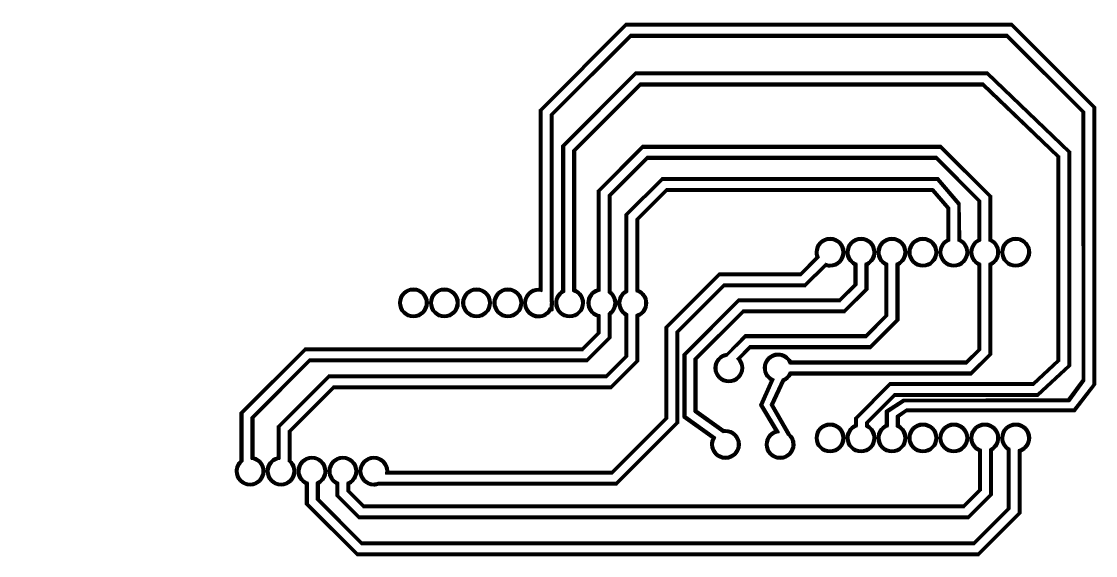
# Model space of a CAD drawing. Header units: millimetres. Extents: x 28.9 to 117.1, y -87.4 to -43.5.
import ezdxf

# ---------------------------------------------------------------- set-up
doc = ezdxf.new("R2010")
doc.units = ezdxf.units.MM
doc.header["$MEASUREMENT"] = 0
doc.layers.add('Traces', color=7, linetype='Continuous', lineweight=0)

# ---------------------------------------------------------------- blocks, each defined once
blk = doc.blocks.new('Block_0')
at = {"layer": 'Traces', "color": 250, "lineweight": 35, "true_color": 0x1d1d1b}
blk.add_circle((102.882, -62.483), 1, dxfattribs=at)
for points, knots in [([(100.342, -78.923), (99.681, -78.923), (99.142, -78.385), (99.142, -77.723), (99.142, -77.273), (99.414, -76.844), (99.822, -76.646), (99.822, -76.646), (99.822, -75.492), (99.822, -75.492), (99.822, -75.492), (101.256, -74.556), (101.256, -74.556), (101.256, -74.556), (114.817, -74.524), (114.817, -74.524), (114.817, -74.524), (115.984, -72.912), (115.984, -72.912), (115.984, -72.912), (115.946, -51.016), (115.946, -51.016), (115.946, -51.016), (109.755, -44.825), (109.755, -44.825), (109.755, -44.825), (78.931, -44.825), (78.931, -44.825), (78.931, -44.825), (72.507, -51.249), (72.507, -51.249), (72.507, -51.249), (72.507, -66.444), (72.507, -66.444), (72.52, -66.48), (72.529, -66.567), (72.529, -66.651), (72.529, -66.733), (72.52, -66.817), (72.503, -66.899), (72.503, -66.899), (72.509, -67.256), (72.509, -67.256), (72.509, -67.256), (72.364, -67.256), (72.364, -67.256), (72.151, -67.618), (71.748, -67.85), (71.329, -67.85), (70.668, -67.85), (70.13, -67.312), (70.13, -66.651), (70.13, -65.989), (70.668, -65.451), (71.329, -65.451), (71.353, -65.451), (71.378, -65.451), (71.402, -65.453), (71.402, -65.453), (71.402, -50.791), (71.402, -50.791), (71.402, -50.791), (78.474, -43.72), (78.474, -43.72), (78.474, -43.72), (110.213, -43.72), (110.213, -43.72), (110.213, -43.72), (117.052, -50.558), (117.052, -50.558), (117.052, -50.558), (117.052, -73.321), (117.052, -73.321), (117.052, -73.321), (115.367, -75.554), (115.367, -75.554), (115.367, -75.554), (101.523, -75.554), (101.523, -75.554), (101.523, -75.554), (100.927, -75.995), (100.927, -75.995), (100.927, -75.995), (100.927, -76.675), (100.927, -76.675), (101.302, -76.885), (101.542, -77.293), (101.542, -77.723), (101.542, -78.385), (101.004, -78.923), (100.342, -78.923)], [0, 0, 0, 0, 1, 1, 1, 2, 2, 2, 3, 3, 3, 4, 4, 4, 5, 5, 5, 6, 6, 6, 7, 7, 7, 8, 8, 8, 9, 9, 9, 10, 10, 10, 11, 11, 11, 12, 12, 12, 13, 13, 13, 14, 14, 14, 15, 15, 15, 16, 16, 16, 17, 17, 17, 18, 18, 18, 19, 19, 19, 20, 20, 20, 21, 21, 21, 22, 22, 22, 23, 23, 23, 24, 24, 24, 25, 25, 25, 26, 26, 26, 27, 27, 27, 28, 28, 28, 29, 29, 29, 30, 30, 30, 30]), ([(100.342, -78.873), (99.708, -78.873), (99.192, -78.357), (99.192, -77.723), (99.192, -77.278), (99.464, -76.862), (99.872, -76.678), (99.872, -76.678), (99.872, -75.519), (99.872, -75.519), (99.872, -75.519), (101.283, -74.598), (101.283, -74.598), (101.283, -74.598), (114.843, -74.574), (114.843, -74.574), (114.843, -74.574), (116.024, -72.941), (116.024, -72.941), (116.024, -72.941), (115.996, -50.995), (115.996, -50.995), (115.996, -50.995), (109.776, -44.775), (109.776, -44.775), (109.776, -44.775), (78.911, -44.775), (78.911, -44.775), (78.911, -44.775), (72.457, -51.228), (72.457, -51.228), (72.457, -51.228), (72.457, -66.444), (72.457, -66.444), (72.471, -66.489), (72.479, -66.571), (72.479, -66.651), (72.479, -66.729), (72.471, -66.81), (72.454, -66.889), (72.454, -66.889), (72.458, -67.206), (72.458, -67.206), (72.458, -67.206), (72.335, -67.206), (72.335, -67.206), (72.134, -67.568), (71.743, -67.801), (71.329, -67.801), (70.695, -67.801), (70.18, -67.285), (70.18, -66.651), (70.18, -66.016), (70.695, -65.501), (71.329, -65.501), (71.369, -65.501), (71.41, -65.503), (71.452, -65.508), (71.452, -65.508), (71.452, -50.812), (71.452, -50.812), (71.452, -50.812), (78.494, -43.77), (78.494, -43.77), (78.494, -43.77), (110.192, -43.77), (110.192, -43.77), (110.192, -43.77), (117.002, -50.579), (117.002, -50.579), (117.002, -50.579), (117.002, -73.321), (117.002, -73.321), (117.002, -73.321), (115.342, -75.504), (115.342, -75.504), (115.342, -75.504), (101.523, -75.504), (101.523, -75.504), (101.523, -75.504), (100.877, -75.97), (100.877, -75.97), (100.877, -75.97), (100.877, -76.705), (100.877, -76.705), (101.252, -76.902), (101.492, -77.298), (101.492, -77.723), (101.492, -78.357), (100.976, -78.873), (100.342, -78.873)], [0, 0, 0, 0, 1, 1, 1, 2, 2, 2, 3, 3, 3, 4, 4, 4, 5, 5, 5, 6, 6, 6, 7, 7, 7, 8, 8, 8, 9, 9, 9, 10, 10, 10, 11, 11, 11, 12, 12, 12, 13, 13, 13, 14, 14, 14, 15, 15, 15, 16, 16, 16, 17, 17, 17, 18, 18, 18, 19, 19, 19, 20, 20, 20, 21, 21, 21, 22, 22, 22, 23, 23, 23, 24, 24, 24, 25, 25, 25, 26, 26, 26, 27, 27, 27, 28, 28, 28, 29, 29, 29, 30, 30, 30, 30]), ([(100.342, -78.823), (99.736, -78.823), (99.242, -78.33), (99.242, -77.723), (99.242, -77.283), (99.514, -76.881), (99.922, -76.711), (99.922, -76.711), (99.922, -75.546), (99.922, -75.546), (99.922, -75.546), (101.311, -74.64), (101.311, -74.64), (101.311, -74.64), (114.868, -74.624), (114.868, -74.624), (114.868, -74.624), (116.065, -72.971), (116.065, -72.971), (116.065, -72.971), (116.046, -50.974), (116.046, -50.974), (116.046, -50.974), (109.797, -44.725), (109.797, -44.725), (109.797, -44.725), (78.89, -44.725), (78.89, -44.725), (78.89, -44.725), (72.407, -51.208), (72.407, -51.208), (72.407, -51.208), (72.407, -66.444), (72.407, -66.444), (72.421, -66.498), (72.429, -66.575), (72.429, -66.651), (72.429, -66.726), (72.421, -66.802), (72.405, -66.878), (72.405, -66.878), (72.408, -67.156), (72.408, -67.156), (72.408, -67.156), (72.305, -67.156), (72.305, -67.156), (72.117, -67.518), (71.737, -67.751), (71.329, -67.751), (70.723, -67.751), (70.229, -67.257), (70.229, -66.651), (70.229, -66.044), (70.723, -65.551), (71.329, -65.551), (71.385, -65.551), (71.442, -65.556), (71.502, -65.567), (71.502, -65.567), (71.502, -50.833), (71.502, -50.833), (71.502, -50.833), (78.515, -43.82), (78.515, -43.82), (78.515, -43.82), (110.171, -43.82), (110.171, -43.82), (110.171, -43.82), (116.952, -50.6), (116.952, -50.6), (116.952, -50.6), (116.952, -73.321), (116.952, -73.321), (116.952, -73.321), (115.317, -75.454), (115.317, -75.454), (115.317, -75.454), (101.523, -75.454), (101.523, -75.454), (101.523, -75.454), (100.827, -75.944), (100.827, -75.944), (100.827, -75.944), (100.827, -76.736), (100.827, -76.736), (101.202, -76.92), (101.442, -77.304), (101.442, -77.723), (101.442, -78.33), (100.949, -78.823), (100.342, -78.823)], [0, 0, 0, 0, 1, 1, 1, 2, 2, 2, 3, 3, 3, 4, 4, 4, 5, 5, 5, 6, 6, 6, 7, 7, 7, 8, 8, 8, 9, 9, 9, 10, 10, 10, 11, 11, 11, 12, 12, 12, 13, 13, 13, 14, 14, 14, 15, 15, 15, 16, 16, 16, 17, 17, 17, 18, 18, 18, 19, 19, 19, 20, 20, 20, 21, 21, 21, 22, 22, 22, 23, 23, 23, 24, 24, 24, 25, 25, 25, 26, 26, 26, 27, 27, 27, 28, 28, 28, 29, 29, 29, 30, 30, 30, 30]), ([(100.342, -78.773), (99.763, -78.773), (99.292, -78.302), (99.292, -77.723), (99.292, -77.288), (99.564, -76.9), (99.972, -76.745), (99.972, -76.745), (99.972, -75.573), (99.972, -75.573), (99.972, -75.573), (101.338, -74.682), (101.338, -74.682), (101.338, -74.682), (114.894, -74.673), (114.894, -74.673), (114.894, -74.673), (116.106, -73), (116.106, -73), (116.106, -73), (116.096, -50.954), (116.096, -50.954), (116.096, -50.954), (109.817, -44.675), (109.817, -44.675), (109.817, -44.675), (78.869, -44.675), (78.869, -44.675), (78.869, -44.675), (72.357, -51.187), (72.357, -51.187), (72.357, -51.187), (72.357, -66.444), (72.357, -66.444), (72.372, -66.506), (72.379, -66.579), (72.379, -66.651), (72.379, -66.722), (72.372, -66.795), (72.356, -66.868), (72.356, -66.868), (72.357, -67.106), (72.357, -67.106), (72.357, -67.106), (72.274, -67.106), (72.274, -67.106), (72.099, -67.468), (71.732, -67.701), (71.329, -67.701), (70.75, -67.701), (70.279, -67.229), (70.279, -66.651), (70.279, -66.072), (70.75, -65.601), (71.329, -65.601), (71.4, -65.601), (71.472, -65.609), (71.552, -65.628), (71.552, -65.628), (71.552, -50.853), (71.552, -50.853), (71.552, -50.853), (78.536, -43.87), (78.536, -43.87), (78.536, -43.87), (110.151, -43.87), (110.151, -43.87), (110.151, -43.87), (116.902, -50.62), (116.902, -50.62), (116.902, -50.62), (116.902, -73.321), (116.902, -73.321), (116.902, -73.321), (115.293, -75.404), (115.293, -75.404), (115.293, -75.404), (101.523, -75.404), (101.523, -75.404), (101.523, -75.404), (100.777, -75.919), (100.777, -75.919), (100.777, -75.919), (100.777, -76.767), (100.777, -76.767), (101.152, -76.938), (101.392, -77.309), (101.392, -77.723), (101.392, -78.302), (100.921, -78.773), (100.342, -78.773)], [0, 0, 0, 0, 1, 1, 1, 2, 2, 2, 3, 3, 3, 4, 4, 4, 5, 5, 5, 6, 6, 6, 7, 7, 7, 8, 8, 8, 9, 9, 9, 10, 10, 10, 11, 11, 11, 12, 12, 12, 13, 13, 13, 14, 14, 14, 15, 15, 15, 16, 16, 16, 17, 17, 17, 18, 18, 18, 19, 19, 19, 20, 20, 20, 21, 21, 21, 22, 22, 22, 23, 23, 23, 24, 24, 24, 25, 25, 25, 26, 26, 26, 27, 27, 27, 28, 28, 28, 29, 29, 29, 30, 30, 30, 30]), ([(115.268, -75.354), (115.268, -75.354), (101.523, -75.354), (101.523, -75.354), (101.523, -75.354), (100.727, -75.892), (100.727, -75.892), (100.727, -75.892), (100.727, -76.8), (100.727, -76.8), (101.088, -76.951), (101.342, -77.307), (101.342, -77.723), (101.342, -78.275), (100.895, -78.723), (100.342, -78.723), (99.79, -78.723), (99.342, -78.275), (99.342, -77.723), (99.342, -77.284), (99.628, -76.915), (100.021, -76.78), (100.021, -76.78), (100.021, -75.6), (100.021, -75.6), (100.021, -75.6), (101.366, -74.723), (101.366, -74.723), (101.366, -74.723), (114.919, -74.723), (114.919, -74.723), (114.919, -74.723), (116.146, -73.029), (116.146, -73.029), (116.146, -73.029), (116.146, -50.933), (116.146, -50.933), (116.146, -50.933), (109.838, -44.625), (109.838, -44.625), (109.838, -44.625), (78.849, -44.625), (78.849, -44.625), (78.849, -44.625), (72.307, -51.166), (72.307, -51.166), (72.307, -51.166), (72.307, -66.444), (72.307, -66.444), (72.321, -66.511), (72.329, -66.58), (72.329, -66.651), (72.329, -66.722), (72.321, -66.791), (72.307, -66.858), (72.307, -66.858), (72.307, -67.056), (72.307, -67.056), (72.307, -67.056), (72.242, -67.056), (72.242, -67.056), (72.086, -67.406), (71.737, -67.651), (71.329, -67.651), (70.777, -67.651), (70.329, -67.203), (70.329, -66.651), (70.329, -66.098), (70.777, -65.651), (71.329, -65.651), (71.424, -65.651), (71.515, -65.668), (71.602, -65.693), (71.602, -65.693), (71.602, -50.874), (71.602, -50.874), (71.602, -50.874), (78.556, -43.919), (78.556, -43.919), (78.556, -43.919), (110.13, -43.919), (110.13, -43.919), (110.13, -43.919), (116.852, -50.641), (116.852, -50.641), (116.852, -50.641), (116.852, -73.321), (116.852, -73.321), (116.852, -73.321), (115.268, -75.354), (115.268, -75.354)], [0, 0, 0, 0, 1, 1, 1, 2, 2, 2, 3, 3, 3, 4, 4, 4, 5, 5, 5, 6, 6, 6, 7, 7, 7, 8, 8, 8, 9, 9, 9, 10, 10, 10, 11, 11, 11, 12, 12, 12, 13, 13, 13, 14, 14, 14, 15, 15, 15, 16, 16, 16, 17, 17, 17, 18, 18, 18, 19, 19, 19, 20, 20, 20, 21, 21, 21, 22, 22, 22, 23, 23, 23, 24, 24, 24, 25, 25, 25, 26, 26, 26, 27, 27, 27, 28, 28, 28, 29, 29, 29, 30, 30, 30, 30]), ([(97.802, -78.923), (97.141, -78.923), (96.603, -78.385), (96.603, -77.723), (96.603, -77.273), (96.874, -76.845), (97.282, -76.647), (97.282, -76.647), (97.282, -76.058), (97.282, -76.058), (97.282, -76.058), (100.145, -73.194), (100.145, -73.194), (100.145, -73.194), (111.898, -73.194), (111.898, -73.194), (111.898, -73.194), (113.905, -71.341), (113.905, -71.341), (113.905, -71.341), (113.905, -54.68), (113.905, -54.68), (113.905, -54.68), (107.773, -48.817), (107.773, -48.817), (107.773, -48.817), (79.731, -48.817), (79.731, -48.817), (79.731, -48.817), (74.36, -54.188), (74.36, -54.188), (74.36, -54.188), (74.36, -65.548), (74.36, -65.548), (74.795, -65.736), (75.085, -66.172), (75.085, -66.645), (75.085, -67.307), (74.547, -67.845), (73.885, -67.845), (73.224, -67.845), (72.685, -67.307), (72.685, -66.645), (72.685, -66.232), (72.903, -65.845), (73.255, -65.628), (73.255, -65.628), (73.255, -53.731), (73.255, -53.731), (73.255, -53.731), (79.274, -47.712), (79.274, -47.712), (79.274, -47.712), (108.216, -47.712), (108.216, -47.712), (108.216, -47.712), (115.01, -54.208), (115.01, -54.208), (115.01, -54.208), (115.01, -71.825), (115.01, -71.825), (115.01, -71.825), (112.331, -74.299), (112.331, -74.299), (112.331, -74.299), (100.603, -74.299), (100.603, -74.299), (100.603, -74.299), (98.387, -76.515), (98.387, -76.515), (98.387, -76.515), (98.387, -76.675), (98.387, -76.675), (98.762, -76.885), (99.002, -77.293), (99.002, -77.723), (99.002, -78.385), (98.464, -78.923), (97.802, -78.923)], [0, 0, 0, 0, 1, 1, 1, 2, 2, 2, 3, 3, 3, 4, 4, 4, 5, 5, 5, 6, 6, 6, 7, 7, 7, 8, 8, 8, 9, 9, 9, 10, 10, 10, 11, 11, 11, 12, 12, 12, 13, 13, 13, 14, 14, 14, 15, 15, 15, 16, 16, 16, 17, 17, 17, 18, 18, 18, 19, 19, 19, 20, 20, 20, 21, 21, 21, 22, 22, 22, 23, 23, 23, 24, 24, 24, 25, 25, 25, 26, 26, 26, 26]), ([(97.802, -78.873), (97.168, -78.873), (96.652, -78.357), (96.652, -77.723), (96.652, -77.278), (96.924, -76.862), (97.332, -76.679), (97.332, -76.679), (97.332, -76.078), (97.332, -76.078), (97.332, -76.078), (100.166, -73.244), (100.166, -73.244), (100.166, -73.244), (111.918, -73.244), (111.918, -73.244), (111.918, -73.244), (113.955, -71.363), (113.955, -71.363), (113.955, -71.363), (113.955, -54.659), (113.955, -54.659), (113.955, -54.659), (107.793, -48.767), (107.793, -48.767), (107.793, -48.767), (79.711, -48.767), (79.711, -48.767), (79.711, -48.767), (74.31, -54.168), (74.31, -54.168), (74.31, -54.168), (74.31, -65.581), (74.31, -65.581), (74.745, -65.754), (75.035, -66.177), (75.035, -66.645), (75.035, -67.279), (74.519, -67.795), (73.885, -67.795), (73.251, -67.795), (72.735, -67.279), (72.735, -66.645), (72.735, -66.238), (72.953, -65.862), (73.305, -65.656), (73.305, -65.656), (73.305, -53.751), (73.305, -53.751), (73.305, -53.751), (79.294, -47.762), (79.294, -47.762), (79.294, -47.762), (108.196, -47.762), (108.196, -47.762), (108.196, -47.762), (114.96, -54.229), (114.96, -54.229), (114.96, -54.229), (114.96, -71.803), (114.96, -71.803), (114.96, -71.803), (112.311, -74.249), (112.311, -74.249), (112.311, -74.249), (100.582, -74.249), (100.582, -74.249), (100.582, -74.249), (98.337, -76.494), (98.337, -76.494), (98.337, -76.494), (98.337, -76.705), (98.337, -76.705), (98.712, -76.902), (98.952, -77.298), (98.952, -77.723), (98.952, -78.357), (98.436, -78.873), (97.802, -78.873)], [0, 0, 0, 0, 1, 1, 1, 2, 2, 2, 3, 3, 3, 4, 4, 4, 5, 5, 5, 6, 6, 6, 7, 7, 7, 8, 8, 8, 9, 9, 9, 10, 10, 10, 11, 11, 11, 12, 12, 12, 13, 13, 13, 14, 14, 14, 15, 15, 15, 16, 16, 16, 17, 17, 17, 18, 18, 18, 19, 19, 19, 20, 20, 20, 21, 21, 21, 22, 22, 22, 23, 23, 23, 24, 24, 24, 25, 25, 25, 26, 26, 26, 26]), ([(97.802, -78.823), (97.196, -78.823), (96.702, -78.33), (96.702, -77.723), (96.702, -77.283), (96.974, -76.881), (97.381, -76.711), (97.381, -76.711), (97.381, -76.099), (97.381, -76.099), (97.381, -76.099), (100.187, -73.294), (100.187, -73.294), (100.187, -73.294), (111.938, -73.294), (111.938, -73.294), (111.938, -73.294), (114.005, -71.385), (114.005, -71.385), (114.005, -71.385), (114.005, -54.637), (114.005, -54.637), (114.005, -54.637), (107.813, -48.717), (107.813, -48.717), (107.813, -48.717), (79.69, -48.717), (79.69, -48.717), (79.69, -48.717), (74.26, -54.147), (74.26, -54.147), (74.26, -54.147), (74.26, -65.615), (74.26, -65.615), (74.695, -65.773), (74.985, -66.183), (74.985, -66.645), (74.985, -67.252), (74.492, -67.745), (73.885, -67.745), (73.279, -67.745), (72.785, -67.252), (72.785, -66.645), (72.785, -66.244), (73.003, -65.879), (73.355, -65.685), (73.355, -65.685), (73.355, -53.772), (73.355, -53.772), (73.355, -53.772), (79.315, -47.812), (79.315, -47.812), (79.315, -47.812), (108.176, -47.812), (108.176, -47.812), (108.176, -47.812), (114.91, -54.25), (114.91, -54.25), (114.91, -54.25), (114.91, -71.781), (114.91, -71.781), (114.91, -71.781), (112.292, -74.199), (112.292, -74.199), (112.292, -74.199), (100.562, -74.199), (100.562, -74.199), (100.562, -74.199), (98.287, -76.474), (98.287, -76.474), (98.287, -76.474), (98.287, -76.736), (98.287, -76.736), (98.662, -76.92), (98.902, -77.304), (98.902, -77.723), (98.902, -78.33), (98.409, -78.823), (97.802, -78.823)], [0, 0, 0, 0, 1, 1, 1, 2, 2, 2, 3, 3, 3, 4, 4, 4, 5, 5, 5, 6, 6, 6, 7, 7, 7, 8, 8, 8, 9, 9, 9, 10, 10, 10, 11, 11, 11, 12, 12, 12, 13, 13, 13, 14, 14, 14, 15, 15, 15, 16, 16, 16, 17, 17, 17, 18, 18, 18, 19, 19, 19, 20, 20, 20, 21, 21, 21, 22, 22, 22, 23, 23, 23, 24, 24, 24, 25, 25, 25, 26, 26, 26, 26]), ([(97.802, -78.773), (97.223, -78.773), (96.752, -78.302), (96.752, -77.723), (96.752, -77.288), (97.024, -76.9), (97.431, -76.745), (97.431, -76.745), (97.431, -76.12), (97.431, -76.12), (97.431, -76.12), (100.207, -73.343), (100.207, -73.343), (100.207, -73.343), (111.957, -73.343), (111.957, -73.343), (111.957, -73.343), (114.055, -71.407), (114.055, -71.407), (114.055, -71.407), (114.055, -54.616), (114.055, -54.616), (114.055, -54.616), (107.833, -48.667), (107.833, -48.667), (107.833, -48.667), (79.669, -48.667), (79.669, -48.667), (79.669, -48.667), (74.21, -54.126), (74.21, -54.126), (74.21, -54.126), (74.21, -65.651), (74.21, -65.651), (74.639, -65.791), (74.935, -66.195), (74.935, -66.645), (74.935, -67.224), (74.464, -67.695), (73.885, -67.695), (73.306, -67.695), (72.835, -67.224), (72.835, -66.645), (72.835, -66.25), (73.053, -65.897), (73.404, -65.715), (73.404, -65.715), (73.404, -53.793), (73.404, -53.793), (73.404, -53.793), (79.336, -47.862), (79.336, -47.862), (79.336, -47.862), (108.156, -47.862), (108.156, -47.862), (108.156, -47.862), (114.861, -54.272), (114.861, -54.272), (114.861, -54.272), (114.861, -71.76), (114.861, -71.76), (114.861, -71.76), (112.272, -74.149), (112.272, -74.149), (112.272, -74.149), (100.541, -74.149), (100.541, -74.149), (100.541, -74.149), (98.237, -76.453), (98.237, -76.453), (98.237, -76.453), (98.237, -76.767), (98.237, -76.767), (98.612, -76.938), (98.852, -77.309), (98.852, -77.723), (98.852, -78.302), (98.381, -78.773), (97.802, -78.773)], [0, 0, 0, 0, 1, 1, 1, 2, 2, 2, 3, 3, 3, 4, 4, 4, 5, 5, 5, 6, 6, 6, 7, 7, 7, 8, 8, 8, 9, 9, 9, 10, 10, 10, 11, 11, 11, 12, 12, 12, 13, 13, 13, 14, 14, 14, 15, 15, 15, 16, 16, 16, 17, 17, 17, 18, 18, 18, 19, 19, 19, 20, 20, 20, 21, 21, 21, 22, 22, 22, 23, 23, 23, 24, 24, 24, 25, 25, 25, 26, 26, 26, 26]), ([(98.802, -77.723), (98.802, -78.275), (98.355, -78.723), (97.802, -78.723), (97.25, -78.723), (96.802, -78.275), (96.802, -77.723), (96.802, -77.284), (97.087, -76.915), (97.481, -76.78), (97.481, -76.78), (97.481, -76.14), (97.481, -76.14), (97.481, -76.14), (100.228, -73.393), (100.228, -73.393), (100.228, -73.393), (111.977, -73.393), (111.977, -73.393), (111.977, -73.393), (114.105, -71.429), (114.105, -71.429), (114.105, -71.429), (114.105, -54.595), (114.105, -54.595), (114.105, -54.595), (107.853, -48.617), (107.853, -48.617), (107.853, -48.617), (79.649, -48.617), (79.649, -48.617), (79.649, -48.617), (74.16, -54.106), (74.16, -54.106), (74.16, -54.106), (74.16, -65.688), (74.16, -65.688), (74.578, -65.808), (74.885, -66.189), (74.885, -66.645), (74.885, -67.197), (74.438, -67.645), (73.885, -67.645), (73.333, -67.645), (72.885, -67.197), (72.885, -66.645), (72.885, -66.248), (73.119, -65.908), (73.454, -65.746), (73.454, -65.746), (73.454, -53.813), (73.454, -53.813), (73.454, -53.813), (79.356, -47.911), (79.356, -47.911), (79.356, -47.911), (108.136, -47.911), (108.136, -47.911), (108.136, -47.911), (114.811, -54.293), (114.811, -54.293), (114.811, -54.293), (114.811, -71.738), (114.811, -71.738), (114.811, -71.738), (112.253, -74.099), (112.253, -74.099), (112.253, -74.099), (100.52, -74.099), (100.52, -74.099), (100.52, -74.099), (98.187, -76.432), (98.187, -76.432), (98.187, -76.432), (98.187, -76.8), (98.187, -76.8), (98.548, -76.951), (98.802, -77.307), (98.802, -77.723)], [0, 0, 0, 0, 1, 1, 1, 2, 2, 2, 3, 3, 3, 4, 4, 4, 5, 5, 5, 6, 6, 6, 7, 7, 7, 8, 8, 8, 9, 9, 9, 10, 10, 10, 11, 11, 11, 12, 12, 12, 13, 13, 13, 14, 14, 14, 15, 15, 15, 16, 16, 16, 17, 17, 17, 18, 18, 18, 19, 19, 19, 20, 20, 20, 21, 21, 21, 22, 22, 22, 23, 23, 23, 24, 24, 24, 25, 25, 25, 26, 26, 26, 26]), ([(47.654, -81.644), (46.992, -81.644), (46.454, -81.106), (46.454, -80.444), (46.454, -80.108), (46.598, -79.787), (46.849, -79.559), (46.849, -79.559), (46.849, -75.633), (46.849, -75.633), (46.849, -75.633), (52.137, -70.346), (52.137, -70.346), (52.137, -70.346), (74.889, -70.346), (74.889, -70.346), (74.889, -70.346), (76.165, -69.069), (76.165, -69.069), (76.165, -69.069), (76.165, -67.786), (76.165, -67.786), (75.672, -67.629), (75.331, -67.166), (75.331, -66.645), (75.331, -66.124), (75.672, -65.661), (76.165, -65.505), (76.165, -65.505), (76.165, -57.411), (76.165, -57.411), (76.165, -57.411), (79.842, -53.734), (79.842, -53.734), (79.842, -53.734), (104.394, -53.734), (104.394, -53.734), (104.394, -53.734), (108.515, -57.854), (108.515, -57.854), (108.515, -57.854), (108.515, -61.421), (108.515, -61.421), (108.909, -61.625), (109.162, -62.039), (109.162, -62.483), (109.162, -62.927), (108.909, -63.341), (108.515, -63.545), (108.515, -63.545), (108.515, -70.895), (108.515, -70.895), (108.515, -70.895), (106.876, -72.534), (106.876, -72.534), (106.876, -72.534), (92.065, -72.534), (92.065, -72.534), (91.941, -72.769), (91.732, -72.965), (91.489, -73.073), (91.489, -73.073), (90.586, -75.006), (90.586, -75.006), (90.586, -75.006), (91.963, -77.381), (91.963, -77.381), (92.199, -77.557), (92.36, -77.904), (92.36, -78.253), (92.36, -78.915), (91.822, -79.453), (91.16, -79.453), (90.499, -79.453), (89.961, -78.915), (89.961, -78.253), (89.961, -77.747), (90.289, -77.291), (90.767, -77.124), (90.767, -77.124), (89.493, -75.031), (89.493, -75.031), (89.493, -75.031), (90.391, -73.006), (90.391, -73.006), (90.028, -72.789), (89.805, -72.399), (89.805, -71.978), (89.805, -71.316), (90.343, -70.778), (91.005, -70.778), (91.442, -70.778), (91.865, -71.038), (92.068, -71.428), (92.068, -71.428), (106.419, -71.428), (106.419, -71.428), (106.419, -71.428), (107.41, -70.438), (107.41, -70.438), (107.41, -70.438), (107.41, -63.545), (107.41, -63.545), (107.021, -63.341), (106.762, -62.918), (106.762, -62.483), (106.762, -62.048), (107.021, -61.625), (107.41, -61.421), (107.41, -61.421), (107.41, -58.312), (107.41, -58.312), (107.41, -58.312), (103.937, -54.839), (103.937, -54.839), (103.937, -54.839), (80.299, -54.839), (80.299, -54.839), (80.299, -54.839), (77.27, -57.868), (77.27, -57.868), (77.27, -57.868), (77.27, -65.702), (77.27, -65.702), (77.559, -65.929), (77.73, -66.279), (77.73, -66.645), (77.73, -67.011), (77.559, -67.361), (77.27, -67.588), (77.27, -67.588), (77.27, -69.527), (77.27, -69.527), (77.27, -69.527), (75.346, -71.451), (75.346, -71.451), (75.346, -71.451), (52.595, -71.451), (52.595, -71.451), (52.595, -71.451), (47.955, -76.091), (47.955, -76.091), (47.955, -76.091), (47.955, -79.287), (47.955, -79.287), (48.486, -79.422), (48.854, -79.892), (48.854, -80.444), (48.854, -81.106), (48.316, -81.644), (47.654, -81.644)], [0, 0, 0, 0, 1, 1, 1, 2, 2, 2, 3, 3, 3, 4, 4, 4, 5, 5, 5, 6, 6, 6, 7, 7, 7, 8, 8, 8, 9, 9, 9, 10, 10, 10, 11, 11, 11, 12, 12, 12, 13, 13, 13, 14, 14, 14, 15, 15, 15, 16, 16, 16, 17, 17, 17, 18, 18, 18, 19, 19, 19, 20, 20, 20, 21, 21, 21, 22, 22, 22, 23, 23, 23, 24, 24, 24, 25, 25, 25, 26, 26, 26, 27, 27, 27, 28, 28, 28, 29, 29, 29, 30, 30, 30, 31, 31, 31, 32, 32, 32, 33, 33, 33, 34, 34, 34, 35, 35, 35, 36, 36, 36, 37, 37, 37, 38, 38, 38, 39, 39, 39, 40, 40, 40, 41, 41, 41, 42, 42, 42, 43, 43, 43, 44, 44, 44, 45, 45, 45, 46, 46, 46, 47, 47, 47, 48, 48, 48, 49, 49, 49, 50, 50, 50, 50]), ([(47.654, -81.594), (47.02, -81.594), (46.504, -81.078), (46.504, -80.444), (46.504, -80.114), (46.648, -79.801), (46.899, -79.582), (46.899, -79.582), (46.899, -75.654), (46.899, -75.654), (46.899, -75.654), (52.158, -70.396), (52.158, -70.396), (52.158, -70.396), (74.909, -70.396), (74.909, -70.396), (74.909, -70.396), (76.215, -69.09), (76.215, -69.09), (76.215, -69.09), (76.215, -67.748), (76.215, -67.748), (75.722, -67.609), (75.381, -67.161), (75.381, -66.645), (75.381, -66.129), (75.722, -65.681), (76.215, -65.542), (76.215, -65.542), (76.215, -57.431), (76.215, -57.431), (76.215, -57.431), (79.862, -53.784), (79.862, -53.784), (79.862, -53.784), (104.374, -53.784), (104.374, -53.784), (104.374, -53.784), (108.465, -57.875), (108.465, -57.875), (108.465, -57.875), (108.465, -61.452), (108.465, -61.452), (108.859, -61.643), (109.112, -62.044), (109.112, -62.483), (109.112, -62.922), (108.859, -63.323), (108.465, -63.514), (108.465, -63.514), (108.465, -70.874), (108.465, -70.874), (108.465, -70.874), (106.855, -72.484), (106.855, -72.484), (106.855, -72.484), (92.035, -72.484), (92.035, -72.484), (91.917, -72.723), (91.712, -72.919), (91.468, -73.027), (91.468, -73.027), (90.53, -75.009), (90.53, -75.009), (90.53, -75.009), (91.919, -77.406), (91.919, -77.406), (92.156, -77.586), (92.31, -77.916), (92.31, -78.253), (92.31, -78.887), (91.795, -79.403), (91.16, -79.403), (90.526, -79.403), (90.011, -78.887), (90.011, -78.253), (90.011, -77.746), (90.357, -77.293), (90.843, -77.153), (90.843, -77.153), (89.549, -75.027), (89.549, -75.027), (89.549, -75.027), (90.455, -72.985), (90.455, -72.985), (90.089, -72.784), (89.855, -72.394), (89.855, -71.978), (89.855, -71.344), (90.371, -70.828), (91.005, -70.828), (91.437, -70.828), (91.848, -71.088), (92.038, -71.478), (92.038, -71.478), (106.439, -71.478), (106.439, -71.478), (106.439, -71.478), (107.46, -70.458), (107.46, -70.458), (107.46, -70.458), (107.46, -63.514), (107.46, -63.514), (107.071, -63.324), (106.812, -62.913), (106.812, -62.483), (106.812, -62.053), (107.071, -61.642), (107.46, -61.452), (107.46, -61.452), (107.46, -58.291), (107.46, -58.291), (107.46, -58.291), (103.958, -54.789), (103.958, -54.789), (103.958, -54.789), (80.279, -54.789), (80.279, -54.789), (80.279, -54.789), (77.22, -57.847), (77.22, -57.847), (77.22, -57.847), (77.22, -65.727), (77.22, -65.727), (77.509, -65.944), (77.681, -66.285), (77.681, -66.645), (77.681, -67.005), (77.509, -67.346), (77.22, -67.563), (77.22, -67.563), (77.22, -69.506), (77.22, -69.506), (77.22, -69.506), (75.325, -71.401), (75.325, -71.401), (75.325, -71.401), (52.574, -71.401), (52.574, -71.401), (52.574, -71.401), (47.905, -76.07), (47.905, -76.07), (47.905, -76.07), (47.905, -79.327), (47.905, -79.327), (48.436, -79.443), (48.804, -79.897), (48.804, -80.444), (48.804, -81.078), (48.288, -81.594), (47.654, -81.594)], [0, 0, 0, 0, 1, 1, 1, 2, 2, 2, 3, 3, 3, 4, 4, 4, 5, 5, 5, 6, 6, 6, 7, 7, 7, 8, 8, 8, 9, 9, 9, 10, 10, 10, 11, 11, 11, 12, 12, 12, 13, 13, 13, 14, 14, 14, 15, 15, 15, 16, 16, 16, 17, 17, 17, 18, 18, 18, 19, 19, 19, 20, 20, 20, 21, 21, 21, 22, 22, 22, 23, 23, 23, 24, 24, 24, 25, 25, 25, 26, 26, 26, 27, 27, 27, 28, 28, 28, 29, 29, 29, 30, 30, 30, 31, 31, 31, 32, 32, 32, 33, 33, 33, 34, 34, 34, 35, 35, 35, 36, 36, 36, 37, 37, 37, 38, 38, 38, 39, 39, 39, 40, 40, 40, 41, 41, 41, 42, 42, 42, 43, 43, 43, 44, 44, 44, 45, 45, 45, 46, 46, 46, 47, 47, 47, 48, 48, 48, 49, 49, 49, 50, 50, 50, 50]), ([(47.654, -81.544), (47.047, -81.544), (46.554, -81.051), (46.554, -80.444), (46.554, -80.12), (46.698, -79.815), (46.949, -79.605), (46.949, -79.605), (46.949, -75.675), (46.949, -75.675), (46.949, -75.675), (52.178, -70.446), (52.178, -70.446), (52.178, -70.446), (74.93, -70.446), (74.93, -70.446), (74.93, -70.446), (76.265, -69.111), (76.265, -69.111), (76.265, -69.111), (76.265, -67.71), (76.265, -67.71), (75.772, -67.588), (75.431, -67.156), (75.431, -66.645), (75.431, -66.134), (75.772, -65.702), (76.265, -65.58), (76.265, -65.58), (76.265, -57.452), (76.265, -57.452), (76.265, -57.452), (79.883, -53.834), (79.883, -53.834), (79.883, -53.834), (104.353, -53.834), (104.353, -53.834), (104.353, -53.834), (108.415, -57.896), (108.415, -57.896), (108.415, -57.896), (108.415, -61.483), (108.415, -61.483), (108.809, -61.661), (109.062, -62.05), (109.062, -62.483), (109.062, -62.916), (108.809, -63.305), (108.415, -63.482), (108.415, -63.482), (108.415, -70.854), (108.415, -70.854), (108.415, -70.854), (106.835, -72.434), (106.835, -72.434), (106.835, -72.434), (92.003, -72.434), (92.003, -72.434), (91.889, -72.682), (91.683, -72.882), (91.431, -72.989), (91.431, -72.989), (90.474, -75.011), (90.474, -75.011), (90.474, -75.011), (91.876, -77.431), (91.876, -77.431), (92.112, -77.616), (92.261, -77.928), (92.261, -78.253), (92.261, -78.859), (91.767, -79.353), (91.16, -79.353), (90.554, -79.353), (90.061, -78.859), (90.061, -78.253), (90.061, -77.743), (90.425, -77.296), (90.921, -77.184), (90.921, -77.184), (89.606, -75.023), (89.606, -75.023), (89.606, -75.023), (90.52, -72.962), (90.52, -72.962), (90.145, -72.777), (89.905, -72.396), (89.905, -71.978), (89.905, -71.371), (90.398, -70.878), (91.005, -70.878), (91.432, -70.878), (91.83, -71.138), (92.006, -71.528), (92.006, -71.528), (106.46, -71.528), (106.46, -71.528), (106.46, -71.528), (107.51, -70.479), (107.51, -70.479), (107.51, -70.479), (107.51, -63.482), (107.51, -63.482), (107.121, -63.306), (106.862, -62.908), (106.862, -62.483), (106.862, -62.058), (107.121, -61.66), (107.51, -61.484), (107.51, -61.484), (107.51, -58.27), (107.51, -58.27), (107.51, -58.27), (103.978, -54.739), (103.978, -54.739), (103.978, -54.739), (80.258, -54.739), (80.258, -54.739), (80.258, -54.739), (77.17, -57.827), (77.17, -57.827), (77.17, -57.827), (77.17, -65.752), (77.17, -65.752), (77.459, -65.959), (77.631, -66.291), (77.631, -66.645), (77.631, -66.999), (77.459, -67.331), (77.17, -67.538), (77.17, -67.538), (77.17, -69.486), (77.17, -69.486), (77.17, -69.486), (75.305, -71.351), (75.305, -71.351), (75.305, -71.351), (52.553, -71.351), (52.553, -71.351), (52.553, -71.351), (47.855, -76.05), (47.855, -76.05), (47.855, -76.05), (47.855, -79.368), (47.855, -79.368), (48.378, -79.464), (48.754, -79.91), (48.754, -80.444), (48.754, -81.051), (48.26, -81.544), (47.654, -81.544)], [0, 0, 0, 0, 1, 1, 1, 2, 2, 2, 3, 3, 3, 4, 4, 4, 5, 5, 5, 6, 6, 6, 7, 7, 7, 8, 8, 8, 9, 9, 9, 10, 10, 10, 11, 11, 11, 12, 12, 12, 13, 13, 13, 14, 14, 14, 15, 15, 15, 16, 16, 16, 17, 17, 17, 18, 18, 18, 19, 19, 19, 20, 20, 20, 21, 21, 21, 22, 22, 22, 23, 23, 23, 24, 24, 24, 25, 25, 25, 26, 26, 26, 27, 27, 27, 28, 28, 28, 29, 29, 29, 30, 30, 30, 31, 31, 31, 32, 32, 32, 33, 33, 33, 34, 34, 34, 35, 35, 35, 36, 36, 36, 37, 37, 37, 38, 38, 38, 39, 39, 39, 40, 40, 40, 41, 41, 41, 42, 42, 42, 43, 43, 43, 44, 44, 44, 45, 45, 45, 46, 46, 46, 47, 47, 47, 48, 48, 48, 49, 49, 49, 50, 50, 50, 50]), ([(47.654, -81.494), (47.075, -81.494), (46.604, -81.023), (46.604, -80.444), (46.604, -80.126), (46.748, -79.83), (46.999, -79.629), (46.999, -79.629), (46.999, -75.695), (46.999, -75.695), (46.999, -75.695), (52.199, -70.496), (52.199, -70.496), (52.199, -70.496), (74.951, -70.496), (74.951, -70.496), (74.951, -70.496), (76.315, -69.131), (76.315, -69.131), (76.315, -69.131), (76.315, -67.67), (76.315, -67.67), (75.829, -67.568), (75.481, -67.144), (75.481, -66.645), (75.481, -66.146), (75.829, -65.722), (76.315, -65.62), (76.315, -65.62), (76.315, -57.473), (76.315, -57.473), (76.315, -57.473), (79.904, -53.884), (79.904, -53.884), (79.904, -53.884), (104.332, -53.884), (104.332, -53.884), (104.332, -53.884), (108.365, -57.916), (108.365, -57.916), (108.365, -57.916), (108.365, -61.516), (108.365, -61.516), (108.759, -61.68), (109.012, -62.056), (109.012, -62.483), (109.012, -62.91), (108.759, -63.286), (108.365, -63.45), (108.365, -63.45), (108.365, -70.833), (108.365, -70.833), (108.365, -70.833), (106.814, -72.384), (106.814, -72.384), (106.814, -72.384), (91.97, -72.384), (91.97, -72.384), (91.862, -72.641), (91.654, -72.846), (91.394, -72.95), (91.394, -72.95), (90.417, -75.014), (90.417, -75.014), (90.417, -75.014), (91.833, -77.456), (91.833, -77.456), (92.069, -77.645), (92.211, -77.94), (92.211, -78.253), (92.211, -78.832), (91.739, -79.303), (91.16, -79.303), (90.582, -79.303), (90.111, -78.832), (90.111, -78.253), (90.111, -77.737), (90.496, -77.298), (91.001, -77.22), (91.001, -77.22), (89.662, -75.02), (89.662, -75.02), (89.662, -75.02), (90.586, -72.937), (90.586, -72.937), (90.206, -72.771), (89.955, -72.392), (89.955, -71.978), (89.955, -71.399), (90.426, -70.928), (91.005, -70.928), (91.427, -70.928), (91.811, -71.188), (91.973, -71.578), (91.973, -71.578), (106.481, -71.578), (106.481, -71.578), (106.481, -71.578), (107.56, -70.5), (107.56, -70.5), (107.56, -70.5), (107.56, -63.45), (107.56, -63.45), (107.171, -63.288), (106.912, -62.903), (106.912, -62.483), (106.912, -62.063), (107.171, -61.678), (107.56, -61.516), (107.56, -61.516), (107.56, -58.25), (107.56, -58.25), (107.56, -58.25), (103.999, -54.689), (103.999, -54.689), (103.999, -54.689), (80.237, -54.689), (80.237, -54.689), (80.237, -54.689), (77.12, -57.806), (77.12, -57.806), (77.12, -57.806), (77.12, -65.778), (77.12, -65.778), (77.409, -65.975), (77.581, -66.297), (77.581, -66.645), (77.581, -66.993), (77.409, -67.315), (77.12, -67.512), (77.12, -67.512), (77.12, -69.465), (77.12, -69.465), (77.12, -69.465), (75.284, -71.301), (75.284, -71.301), (75.284, -71.301), (52.533, -71.301), (52.533, -71.301), (52.533, -71.301), (47.805, -76.029), (47.805, -76.029), (47.805, -76.029), (47.805, -79.41), (47.805, -79.41), (48.32, -79.485), (48.704, -79.921), (48.704, -80.444), (48.704, -81.023), (48.233, -81.494), (47.654, -81.494)], [0, 0, 0, 0, 1, 1, 1, 2, 2, 2, 3, 3, 3, 4, 4, 4, 5, 5, 5, 6, 6, 6, 7, 7, 7, 8, 8, 8, 9, 9, 9, 10, 10, 10, 11, 11, 11, 12, 12, 12, 13, 13, 13, 14, 14, 14, 15, 15, 15, 16, 16, 16, 17, 17, 17, 18, 18, 18, 19, 19, 19, 20, 20, 20, 21, 21, 21, 22, 22, 22, 23, 23, 23, 24, 24, 24, 25, 25, 25, 26, 26, 26, 27, 27, 27, 28, 28, 28, 29, 29, 29, 30, 30, 30, 31, 31, 31, 32, 32, 32, 33, 33, 33, 34, 34, 34, 35, 35, 35, 36, 36, 36, 37, 37, 37, 38, 38, 38, 39, 39, 39, 40, 40, 40, 41, 41, 41, 42, 42, 42, 43, 43, 43, 44, 44, 44, 45, 45, 45, 46, 46, 46, 47, 47, 47, 48, 48, 48, 49, 49, 49, 50, 50, 50, 50]), ([(76.365, -69.152), (76.365, -69.152), (76.365, -67.628), (76.365, -67.628), (75.892, -67.549), (75.531, -67.141), (75.531, -66.645), (75.531, -66.149), (75.892, -65.741), (76.365, -65.662), (76.365, -65.662), (76.365, -57.493), (76.365, -57.493), (76.365, -57.493), (79.924, -53.933), (79.924, -53.933), (79.924, -53.933), (104.312, -53.933), (104.312, -53.933), (104.312, -53.933), (108.315, -57.937), (108.315, -57.937), (108.315, -57.937), (108.315, -61.55), (108.315, -61.55), (108.693, -61.693), (108.962, -62.055), (108.962, -62.483), (108.962, -62.911), (108.693, -63.273), (108.315, -63.416), (108.315, -63.416), (108.315, -70.812), (108.315, -70.812), (108.315, -70.812), (106.793, -72.334), (106.793, -72.334), (106.793, -72.334), (91.937, -72.334), (91.937, -72.334), (91.835, -72.6), (91.624, -72.809), (91.358, -72.91), (91.358, -72.91), (90.361, -75.016), (90.361, -75.016), (90.361, -75.016), (91.79, -77.481), (91.79, -77.481), (92.014, -77.665), (92.161, -77.94), (92.161, -78.253), (92.161, -78.805), (91.713, -79.253), (91.161, -79.253), (90.608, -79.253), (90.161, -78.805), (90.161, -78.253), (90.161, -77.727), (90.568, -77.3), (91.084, -77.261), (91.084, -77.261), (89.718, -75.016), (89.718, -75.016), (89.718, -75.016), (90.652, -72.91), (90.652, -72.91), (90.275, -72.767), (90.005, -72.405), (90.005, -71.978), (90.005, -71.425), (90.453, -70.978), (91.005, -70.978), (91.434, -70.978), (91.797, -71.249), (91.939, -71.628), (91.939, -71.628), (106.501, -71.628), (106.501, -71.628), (106.501, -71.628), (107.61, -70.52), (107.61, -70.52), (107.61, -70.52), (107.61, -63.416), (107.61, -63.416), (107.232, -63.273), (106.962, -62.911), (106.962, -62.483), (106.962, -62.055), (107.232, -61.693), (107.61, -61.55), (107.61, -61.55), (107.61, -58.229), (107.61, -58.229), (107.61, -58.229), (104.02, -54.639), (104.02, -54.639), (104.02, -54.639), (80.217, -54.639), (80.217, -54.639), (80.217, -54.639), (77.07, -57.785), (77.07, -57.785), (77.07, -57.785), (77.07, -65.805), (77.07, -65.805), (77.347, -65.983), (77.531, -66.292), (77.531, -66.645), (77.531, -66.998), (77.347, -67.307), (77.07, -67.485), (77.07, -67.485), (77.07, -69.444), (77.07, -69.444), (77.07, -69.444), (75.263, -71.251), (75.263, -71.251), (75.263, -71.251), (52.512, -71.251), (52.512, -71.251), (52.512, -71.251), (47.755, -76.008), (47.755, -76.008), (47.755, -76.008), (47.755, -79.455), (47.755, -79.455), (48.259, -79.506), (48.654, -79.927), (48.654, -80.444), (48.654, -80.997), (48.206, -81.444), (47.654, -81.444), (47.102, -81.444), (46.654, -80.997), (46.654, -80.444), (46.654, -80.121), (46.81, -79.836), (47.049, -79.653), (47.049, -79.653), (47.049, -75.716), (47.049, -75.716), (47.049, -75.716), (52.22, -70.546), (52.22, -70.546), (52.22, -70.546), (74.971, -70.546), (74.971, -70.546), (74.971, -70.546), (76.365, -69.152), (76.365, -69.152)], [0, 0, 0, 0, 1, 1, 1, 2, 2, 2, 3, 3, 3, 4, 4, 4, 5, 5, 5, 6, 6, 6, 7, 7, 7, 8, 8, 8, 9, 9, 9, 10, 10, 10, 11, 11, 11, 12, 12, 12, 13, 13, 13, 14, 14, 14, 15, 15, 15, 16, 16, 16, 17, 17, 17, 18, 18, 18, 19, 19, 19, 20, 20, 20, 21, 21, 21, 22, 22, 22, 23, 23, 23, 24, 24, 24, 25, 25, 25, 26, 26, 26, 27, 27, 27, 28, 28, 28, 29, 29, 29, 30, 30, 30, 31, 31, 31, 32, 32, 32, 33, 33, 33, 34, 34, 34, 35, 35, 35, 36, 36, 36, 37, 37, 37, 38, 38, 38, 39, 39, 39, 40, 40, 40, 41, 41, 41, 42, 42, 42, 43, 43, 43, 44, 44, 44, 45, 45, 45, 46, 46, 46, 47, 47, 47, 48, 48, 48, 49, 49, 49, 50, 50, 50, 50]), ([(50.194, -81.644), (49.532, -81.644), (48.994, -81.106), (48.994, -80.444), (48.994, -79.9), (49.371, -79.419), (49.897, -79.287), (49.897, -79.287), (49.897, -76.75), (49.897, -76.75), (49.897, -76.75), (54.091, -72.555), (54.091, -72.555), (54.091, -72.555), (76.867, -72.555), (76.867, -72.555), (76.867, -72.555), (78.445, -70.978), (78.445, -70.978), (78.445, -70.978), (78.445, -67.671), (78.445, -67.671), (78.095, -67.455), (77.871, -67.057), (77.871, -66.651), (77.871, -66.244), (78.095, -65.846), (78.445, -65.631), (78.445, -65.631), (78.445, -59.369), (78.445, -59.369), (78.445, -59.369), (81.443, -56.371), (81.443, -56.371), (81.443, -56.371), (104.136, -56.371), (104.136, -56.371), (104.136, -56.371), (105.927, -58.452), (105.927, -58.452), (105.927, -58.452), (105.974, -61.421), (105.974, -61.421), (106.363, -61.624), (106.622, -62.047), (106.622, -62.483), (106.622, -63.145), (106.084, -63.683), (105.422, -63.683), (104.761, -63.683), (104.222, -63.145), (104.222, -62.483), (104.222, -62.048), (104.481, -61.625), (104.87, -61.421), (104.87, -61.421), (104.87, -58.882), (104.87, -58.882), (104.87, -58.882), (103.63, -57.476), (103.63, -57.476), (103.63, -57.476), (81.901, -57.476), (81.901, -57.476), (81.901, -57.476), (79.55, -59.827), (79.55, -59.827), (79.55, -59.827), (79.55, -65.556), (79.55, -65.556), (79.976, -65.744), (80.27, -66.189), (80.27, -66.651), (80.27, -67.122), (79.982, -67.558), (79.55, -67.746), (79.55, -67.746), (79.55, -71.435), (79.55, -71.435), (79.55, -71.435), (77.325, -73.66), (77.325, -73.66), (77.325, -73.66), (54.549, -73.66), (54.549, -73.66), (54.549, -73.66), (51.002, -77.207), (51.002, -77.207), (51.002, -77.207), (51.002, -79.563), (51.002, -79.563), (51.251, -79.79), (51.394, -80.111), (51.394, -80.444), (51.394, -81.106), (50.856, -81.644), (50.194, -81.644)], [0, 0, 0, 0, 1, 1, 1, 2, 2, 2, 3, 3, 3, 4, 4, 4, 5, 5, 5, 6, 6, 6, 7, 7, 7, 8, 8, 8, 9, 9, 9, 10, 10, 10, 11, 11, 11, 12, 12, 12, 13, 13, 13, 14, 14, 14, 15, 15, 15, 16, 16, 16, 17, 17, 17, 18, 18, 18, 19, 19, 19, 20, 20, 20, 21, 21, 21, 22, 22, 22, 23, 23, 23, 24, 24, 24, 25, 25, 25, 26, 26, 26, 27, 27, 27, 28, 28, 28, 29, 29, 29, 30, 30, 30, 31, 31, 31, 32, 32, 32, 32]), ([(50.194, -81.594), (49.56, -81.594), (49.044, -81.078), (49.044, -80.444), (49.044, -79.904), (49.421, -79.44), (49.947, -79.326), (49.947, -79.326), (49.947, -76.77), (49.947, -76.77), (49.947, -76.77), (54.112, -72.605), (54.112, -72.605), (54.112, -72.605), (76.888, -72.605), (76.888, -72.605), (76.888, -72.605), (78.495, -70.998), (78.495, -70.998), (78.495, -70.998), (78.495, -67.643), (78.495, -67.643), (78.145, -67.438), (77.921, -67.052), (77.921, -66.651), (77.921, -66.249), (78.145, -65.863), (78.495, -65.659), (78.495, -65.659), (78.495, -59.39), (78.495, -59.39), (78.495, -59.39), (81.464, -56.421), (81.464, -56.421), (81.464, -56.421), (104.113, -56.421), (104.113, -56.421), (104.113, -56.421), (105.889, -58.485), (105.889, -58.485), (105.889, -58.485), (105.924, -61.452), (105.924, -61.452), (106.313, -61.642), (106.572, -62.052), (106.572, -62.483), (106.572, -63.117), (106.057, -63.633), (105.422, -63.633), (104.788, -63.633), (104.272, -63.117), (104.272, -62.483), (104.272, -62.053), (104.531, -61.642), (104.92, -61.452), (104.92, -61.452), (104.92, -58.863), (104.92, -58.863), (104.92, -58.863), (103.652, -57.426), (103.652, -57.426), (103.652, -57.426), (81.88, -57.426), (81.88, -57.426), (81.88, -57.426), (79.5, -59.806), (79.5, -59.806), (79.5, -59.806), (79.5, -65.589), (79.5, -65.589), (79.926, -65.762), (80.22, -66.194), (80.22, -66.651), (80.22, -67.116), (79.932, -67.539), (79.5, -67.713), (79.5, -67.713), (79.5, -71.414), (79.5, -71.414), (79.5, -71.414), (77.304, -73.61), (77.304, -73.61), (77.304, -73.61), (54.528, -73.61), (54.528, -73.61), (54.528, -73.61), (50.952, -77.187), (50.952, -77.187), (50.952, -77.187), (50.952, -79.585), (50.952, -79.585), (51.201, -79.804), (51.344, -80.116), (51.344, -80.444), (51.344, -81.078), (50.828, -81.594), (50.194, -81.594)], [0, 0, 0, 0, 1, 1, 1, 2, 2, 2, 3, 3, 3, 4, 4, 4, 5, 5, 5, 6, 6, 6, 7, 7, 7, 8, 8, 8, 9, 9, 9, 10, 10, 10, 11, 11, 11, 12, 12, 12, 13, 13, 13, 14, 14, 14, 15, 15, 15, 16, 16, 16, 17, 17, 17, 18, 18, 18, 19, 19, 19, 20, 20, 20, 21, 21, 21, 22, 22, 22, 23, 23, 23, 24, 24, 24, 25, 25, 25, 26, 26, 26, 27, 27, 27, 28, 28, 28, 29, 29, 29, 30, 30, 30, 31, 31, 31, 32, 32, 32, 32]), ([(50.194, -81.544), (49.587, -81.544), (49.094, -81.051), (49.094, -80.444), (49.094, -79.908), (49.471, -79.461), (49.997, -79.367), (49.997, -79.367), (49.997, -76.791), (49.997, -76.791), (49.997, -76.791), (54.133, -72.655), (54.133, -72.655), (54.133, -72.655), (76.908, -72.655), (76.908, -72.655), (76.908, -72.655), (78.545, -71.019), (78.545, -71.019), (78.545, -71.019), (78.545, -67.613), (78.545, -67.613), (78.195, -67.421), (77.971, -67.047), (77.971, -66.651), (77.971, -66.254), (78.195, -65.88), (78.545, -65.688), (78.545, -65.688), (78.545, -59.411), (78.545, -59.411), (78.545, -59.411), (81.484, -56.471), (81.484, -56.471), (81.484, -56.471), (104.09, -56.471), (104.09, -56.471), (104.09, -56.471), (105.851, -58.517), (105.851, -58.517), (105.851, -58.517), (105.875, -61.483), (105.875, -61.483), (106.264, -61.66), (106.522, -62.057), (106.522, -62.483), (106.522, -63.09), (106.029, -63.583), (105.422, -63.583), (104.816, -63.583), (104.322, -63.09), (104.322, -62.483), (104.322, -62.058), (104.581, -61.66), (104.97, -61.484), (104.97, -61.484), (104.97, -58.844), (104.97, -58.844), (104.97, -58.844), (103.675, -57.376), (103.675, -57.376), (103.675, -57.376), (81.859, -57.376), (81.859, -57.376), (81.859, -57.376), (79.45, -59.785), (79.45, -59.785), (79.45, -59.785), (79.45, -65.623), (79.45, -65.623), (79.876, -65.781), (80.17, -66.198), (80.17, -66.651), (80.17, -67.111), (79.882, -67.52), (79.45, -67.679), (79.45, -67.679), (79.45, -71.394), (79.45, -71.394), (79.45, -71.394), (77.283, -73.56), (77.283, -73.56), (77.283, -73.56), (54.508, -73.56), (54.508, -73.56), (54.508, -73.56), (50.902, -77.166), (50.902, -77.166), (50.902, -77.166), (50.902, -79.608), (50.902, -79.608), (51.151, -79.819), (51.294, -80.122), (51.294, -80.444), (51.294, -81.051), (50.801, -81.544), (50.194, -81.544)], [0, 0, 0, 0, 1, 1, 1, 2, 2, 2, 3, 3, 3, 4, 4, 4, 5, 5, 5, 6, 6, 6, 7, 7, 7, 8, 8, 8, 9, 9, 9, 10, 10, 10, 11, 11, 11, 12, 12, 12, 13, 13, 13, 14, 14, 14, 15, 15, 15, 16, 16, 16, 17, 17, 17, 18, 18, 18, 19, 19, 19, 20, 20, 20, 21, 21, 21, 22, 22, 22, 23, 23, 23, 24, 24, 24, 25, 25, 25, 26, 26, 26, 27, 27, 27, 28, 28, 28, 29, 29, 29, 30, 30, 30, 31, 31, 31, 32, 32, 32, 32]), ([(50.194, -81.494), (49.615, -81.494), (49.144, -81.023), (49.144, -80.444), (49.144, -79.92), (49.529, -79.483), (50.047, -79.41), (50.047, -79.41), (50.047, -76.812), (50.047, -76.812), (50.047, -76.812), (54.153, -72.705), (54.153, -72.705), (54.153, -72.705), (76.929, -72.705), (76.929, -72.705), (76.929, -72.705), (78.595, -71.04), (78.595, -71.04), (78.595, -71.04), (78.595, -67.583), (78.595, -67.583), (78.245, -67.404), (78.021, -67.042), (78.021, -66.651), (78.021, -66.26), (78.245, -65.897), (78.595, -65.718), (78.595, -65.718), (78.595, -59.431), (78.595, -59.431), (78.595, -59.431), (81.505, -56.521), (81.505, -56.521), (81.505, -56.521), (104.067, -56.521), (104.067, -56.521), (104.067, -56.521), (105.813, -58.55), (105.813, -58.55), (105.813, -58.55), (105.825, -61.516), (105.825, -61.516), (106.214, -61.678), (106.472, -62.063), (106.472, -62.483), (106.472, -63.062), (106.001, -63.533), (105.422, -63.533), (104.843, -63.533), (104.372, -63.062), (104.372, -62.483), (104.372, -62.063), (104.631, -61.678), (105.02, -61.516), (105.02, -61.516), (105.02, -58.844), (105.02, -58.844), (105.02, -58.844), (103.698, -57.326), (103.698, -57.326), (103.698, -57.326), (81.839, -57.326), (81.839, -57.326), (81.839, -57.326), (79.4, -59.765), (79.4, -59.765), (79.4, -59.765), (79.4, -65.659), (79.4, -65.659), (79.826, -65.8), (80.121, -66.203), (80.121, -66.651), (80.121, -67.106), (79.833, -67.5), (79.4, -67.643), (79.4, -67.643), (79.4, -71.373), (79.4, -71.373), (79.4, -71.373), (77.263, -73.51), (77.263, -73.51), (77.263, -73.51), (54.487, -73.51), (54.487, -73.51), (54.487, -73.51), (50.852, -77.145), (50.852, -77.145), (50.852, -77.145), (50.852, -79.632), (50.852, -79.632), (51.101, -79.833), (51.244, -80.128), (51.244, -80.444), (51.244, -81.023), (50.773, -81.494), (50.194, -81.494)], [0, 0, 0, 0, 1, 1, 1, 2, 2, 2, 3, 3, 3, 4, 4, 4, 5, 5, 5, 6, 6, 6, 7, 7, 7, 8, 8, 8, 9, 9, 9, 10, 10, 10, 11, 11, 11, 12, 12, 12, 13, 13, 13, 14, 14, 14, 15, 15, 15, 16, 16, 16, 17, 17, 17, 18, 18, 18, 19, 19, 19, 20, 20, 20, 21, 21, 21, 22, 22, 22, 23, 23, 23, 24, 24, 24, 25, 25, 25, 26, 26, 26, 27, 27, 27, 28, 28, 28, 29, 29, 29, 30, 30, 30, 31, 31, 31, 32, 32, 32, 32]), ([(50.097, -79.454), (50.097, -79.454), (50.097, -76.832), (50.097, -76.832), (50.097, -76.832), (54.174, -72.755), (54.174, -72.755), (54.174, -72.755), (76.95, -72.755), (76.95, -72.755), (76.95, -72.755), (78.644, -71.06), (78.644, -71.06), (78.644, -71.06), (78.644, -67.552), (78.644, -67.552), (78.306, -67.392), (78.071, -67.05), (78.071, -66.651), (78.071, -66.251), (78.306, -65.91), (78.644, -65.749), (78.644, -65.749), (78.644, -59.452), (78.644, -59.452), (78.644, -59.452), (81.526, -56.571), (81.526, -56.571), (81.526, -56.571), (104.044, -56.571), (104.044, -56.571), (104.044, -56.571), (105.775, -58.582), (105.775, -58.582), (105.775, -58.582), (105.775, -61.55), (105.775, -61.55), (106.153, -61.693), (106.422, -62.055), (106.422, -62.483), (106.422, -63.035), (105.975, -63.483), (105.422, -63.483), (104.87, -63.483), (104.422, -63.035), (104.422, -62.483), (104.422, -62.055), (104.692, -61.693), (105.07, -61.55), (105.07, -61.55), (105.07, -58.844), (105.07, -58.844), (105.07, -58.844), (103.72, -57.276), (103.72, -57.276), (103.72, -57.276), (81.818, -57.276), (81.818, -57.276), (81.818, -57.276), (79.35, -59.744), (79.35, -59.744), (79.35, -59.744), (79.35, -65.695), (79.35, -65.695), (79.765, -65.817), (80.071, -66.196), (80.071, -66.651), (80.071, -67.105), (79.765, -67.485), (79.35, -67.606), (79.35, -67.606), (79.35, -71.352), (79.35, -71.352), (79.35, -71.352), (77.242, -73.46), (77.242, -73.46), (77.242, -73.46), (54.466, -73.46), (54.466, -73.46), (54.466, -73.46), (50.802, -77.124), (50.802, -77.124), (50.802, -77.124), (50.802, -79.656), (50.802, -79.656), (51.039, -79.839), (51.194, -80.122), (51.194, -80.444), (51.194, -80.997), (50.746, -81.444), (50.194, -81.444), (49.642, -81.444), (49.194, -80.997), (49.194, -80.444), (49.194, -79.925), (49.591, -79.504), (50.097, -79.454)], [0, 0, 0, 0, 1, 1, 1, 2, 2, 2, 3, 3, 3, 4, 4, 4, 5, 5, 5, 6, 6, 6, 7, 7, 7, 8, 8, 8, 9, 9, 9, 10, 10, 10, 11, 11, 11, 12, 12, 12, 13, 13, 13, 14, 14, 14, 15, 15, 15, 16, 16, 16, 17, 17, 17, 18, 18, 18, 19, 19, 19, 20, 20, 20, 21, 21, 21, 22, 22, 22, 23, 23, 23, 24, 24, 24, 25, 25, 25, 26, 26, 26, 27, 27, 27, 28, 28, 28, 29, 29, 29, 30, 30, 30, 31, 31, 31, 32, 32, 32, 32]), ([(57.814, -81.644), (57.152, -81.644), (56.614, -81.106), (56.614, -80.444), (56.614, -79.783), (57.152, -79.245), (57.814, -79.245), (58.476, -79.245), (59.014, -79.783), (59.014, -80.444), (59.014, -80.453), (59.014, -80.462), (59.014, -80.47), (59.014, -80.47), (77.312, -80.47), (77.312, -80.47), (77.312, -80.47), (81.725, -76.058), (81.725, -76.058), (81.725, -76.058), (81.725, -68.604), (81.725, -68.604), (81.725, -68.604), (86.127, -64.202), (86.127, -64.202), (86.127, -64.202), (92.799, -64.202), (92.799, -64.202), (92.799, -64.202), (94.13, -62.871), (94.13, -62.871), (94.085, -62.744), (94.062, -62.614), (94.062, -62.483), (94.062, -61.821), (94.601, -61.283), (95.262, -61.283), (95.924, -61.283), (96.462, -61.821), (96.462, -62.483), (96.462, -63.145), (95.924, -63.683), (95.262, -63.683), (95.148, -63.683), (95.036, -63.667), (94.929, -63.636), (94.929, -63.636), (93.257, -65.307), (93.257, -65.307), (93.257, -65.307), (86.584, -65.307), (86.584, -65.307), (86.584, -65.307), (82.83, -69.061), (82.83, -69.061), (82.83, -69.061), (82.83, -76.515), (82.83, -76.515), (82.83, -76.515), (77.77, -81.576), (77.77, -81.576), (77.77, -81.576), (58.171, -81.576), (58.171, -81.576), (58.109, -81.615), (57.96, -81.644), (57.814, -81.644)], [0, 0, 0, 0, 1, 1, 1, 2, 2, 2, 3, 3, 3, 4, 4, 4, 5, 5, 5, 6, 6, 6, 7, 7, 7, 8, 8, 8, 9, 9, 9, 10, 10, 10, 11, 11, 11, 12, 12, 12, 13, 13, 13, 14, 14, 14, 15, 15, 15, 16, 16, 16, 17, 17, 17, 18, 18, 18, 19, 19, 19, 20, 20, 20, 21, 21, 21, 22, 22, 22, 22]), ([(57.814, -81.594), (57.18, -81.594), (56.664, -81.078), (56.664, -80.444), (56.664, -79.81), (57.18, -79.295), (57.814, -79.295), (58.448, -79.295), (58.964, -79.81), (58.964, -80.444), (58.964, -80.469), (58.963, -80.494), (58.961, -80.52), (58.961, -80.52), (77.333, -80.52), (77.333, -80.52), (77.333, -80.52), (81.775, -76.078), (81.775, -76.078), (81.775, -76.078), (81.775, -68.625), (81.775, -68.625), (81.775, -68.625), (86.147, -64.252), (86.147, -64.252), (86.147, -64.252), (92.82, -64.252), (92.82, -64.252), (92.82, -64.252), (94.188, -62.884), (94.188, -62.884), (94.138, -62.753), (94.112, -62.619), (94.112, -62.483), (94.112, -61.849), (94.628, -61.333), (95.262, -61.333), (95.896, -61.333), (96.412, -61.849), (96.412, -62.483), (96.412, -63.117), (95.896, -63.633), (95.262, -63.633), (95.143, -63.633), (95.026, -63.615), (94.914, -63.579), (94.914, -63.579), (93.236, -65.258), (93.236, -65.258), (93.236, -65.258), (86.564, -65.258), (86.564, -65.258), (86.564, -65.258), (82.78, -69.041), (82.78, -69.041), (82.78, -69.041), (82.78, -76.494), (82.78, -76.494), (82.78, -76.494), (77.749, -81.526), (77.749, -81.526), (77.749, -81.526), (58.171, -81.526), (58.171, -81.526), (58.093, -81.567), (57.952, -81.594), (57.814, -81.594)], [0, 0, 0, 0, 1, 1, 1, 2, 2, 2, 3, 3, 3, 4, 4, 4, 5, 5, 5, 6, 6, 6, 7, 7, 7, 8, 8, 8, 9, 9, 9, 10, 10, 10, 11, 11, 11, 12, 12, 12, 13, 13, 13, 14, 14, 14, 15, 15, 15, 16, 16, 16, 17, 17, 17, 18, 18, 18, 19, 19, 19, 20, 20, 20, 21, 21, 21, 22, 22, 22, 22]), ([(57.814, -81.544), (57.207, -81.544), (56.714, -81.051), (56.714, -80.444), (56.714, -79.838), (57.207, -79.345), (57.814, -79.345), (58.42, -79.345), (58.914, -79.838), (58.914, -80.444), (58.914, -80.485), (58.911, -80.527), (58.906, -80.57), (58.906, -80.57), (77.354, -80.57), (77.354, -80.57), (77.354, -80.57), (81.825, -76.099), (81.825, -76.099), (81.825, -76.099), (81.825, -68.645), (81.825, -68.645), (81.825, -68.645), (86.168, -64.302), (86.168, -64.302), (86.168, -64.302), (92.841, -64.302), (92.841, -64.302), (92.841, -64.302), (94.246, -62.896), (94.246, -62.896), (94.191, -62.762), (94.162, -62.623), (94.162, -62.483), (94.162, -61.876), (94.656, -61.383), (95.262, -61.383), (95.869, -61.383), (96.362, -61.876), (96.362, -62.483), (96.362, -63.09), (95.869, -63.583), (95.262, -63.583), (95.138, -63.583), (95.017, -63.563), (94.901, -63.522), (94.901, -63.522), (93.215, -65.208), (93.215, -65.208), (93.215, -65.208), (86.543, -65.208), (86.543, -65.208), (86.543, -65.208), (82.731, -69.02), (82.731, -69.02), (82.731, -69.02), (82.731, -76.474), (82.731, -76.474), (82.731, -76.474), (77.729, -81.476), (77.729, -81.476), (77.729, -81.476), (58.171, -81.476), (58.171, -81.476), (58.079, -81.519), (57.945, -81.544), (57.814, -81.544)], [0, 0, 0, 0, 1, 1, 1, 2, 2, 2, 3, 3, 3, 4, 4, 4, 5, 5, 5, 6, 6, 6, 7, 7, 7, 8, 8, 8, 9, 9, 9, 10, 10, 10, 11, 11, 11, 12, 12, 12, 13, 13, 13, 14, 14, 14, 15, 15, 15, 16, 16, 16, 17, 17, 17, 18, 18, 18, 19, 19, 19, 20, 20, 20, 21, 21, 21, 22, 22, 22, 22]), ([(57.814, -81.494), (57.235, -81.494), (56.764, -81.023), (56.764, -80.444), (56.764, -79.865), (57.235, -79.394), (57.814, -79.394), (58.393, -79.394), (58.864, -79.865), (58.864, -80.444), (58.864, -80.501), (58.859, -80.559), (58.847, -80.62), (58.847, -80.62), (77.374, -80.62), (77.374, -80.62), (77.374, -80.62), (81.875, -76.12), (81.875, -76.12), (81.875, -76.12), (81.875, -68.666), (81.875, -68.666), (81.875, -68.666), (86.189, -64.352), (86.189, -64.352), (86.189, -64.352), (92.861, -64.352), (92.861, -64.352), (92.861, -64.352), (94.306, -62.908), (94.306, -62.908), (94.244, -62.77), (94.212, -62.627), (94.212, -62.483), (94.212, -61.904), (94.683, -61.433), (95.262, -61.433), (95.841, -61.433), (96.312, -61.904), (96.312, -62.483), (96.312, -63.062), (95.841, -63.533), (95.262, -63.533), (95.134, -63.533), (95.008, -63.51), (94.888, -63.464), (94.888, -63.464), (93.195, -65.158), (93.195, -65.158), (93.195, -65.158), (86.522, -65.158), (86.522, -65.158), (86.522, -65.158), (82.681, -68.999), (82.681, -68.999), (82.681, -68.999), (82.681, -76.453), (82.681, -76.453), (82.681, -76.453), (77.708, -81.426), (77.708, -81.426), (77.708, -81.426), (58.171, -81.426), (58.171, -81.426), (58.065, -81.47), (57.938, -81.494), (57.814, -81.494)], [0, 0, 0, 0, 1, 1, 1, 2, 2, 2, 3, 3, 3, 4, 4, 4, 5, 5, 5, 6, 6, 6, 7, 7, 7, 8, 8, 8, 9, 9, 9, 10, 10, 10, 11, 11, 11, 12, 12, 12, 13, 13, 13, 14, 14, 14, 15, 15, 15, 16, 16, 16, 17, 17, 17, 18, 18, 18, 19, 19, 19, 20, 20, 20, 21, 21, 21, 22, 22, 22, 22]), ([(95.262, -61.483), (95.815, -61.483), (96.262, -61.931), (96.262, -62.483), (96.262, -63.035), (95.815, -63.483), (95.262, -63.483), (95.125, -63.483), (94.995, -63.455), (94.876, -63.405), (94.876, -63.405), (93.174, -65.108), (93.174, -65.108), (93.174, -65.108), (86.502, -65.108), (86.502, -65.108), (86.502, -65.108), (82.631, -68.979), (82.631, -68.979), (82.631, -68.979), (82.631, -76.432), (82.631, -76.432), (82.631, -76.432), (77.687, -81.376), (77.687, -81.376), (77.687, -81.376), (58.171, -81.376), (58.171, -81.376), (58.06, -81.418), (57.94, -81.444), (57.814, -81.444), (57.262, -81.444), (56.814, -80.997), (56.814, -80.444), (56.814, -79.892), (57.262, -79.444), (57.814, -79.444), (58.366, -79.444), (58.814, -79.892), (58.814, -80.444), (58.814, -80.522), (58.803, -80.597), (58.786, -80.67), (58.786, -80.67), (77.395, -80.67), (77.395, -80.67), (77.395, -80.67), (81.925, -76.14), (81.925, -76.14), (81.925, -76.14), (81.925, -68.687), (81.925, -68.687), (81.925, -68.687), (86.209, -64.402), (86.209, -64.402), (86.209, -64.402), (92.882, -64.402), (92.882, -64.402), (92.882, -64.402), (94.366, -62.918), (94.366, -62.918), (94.302, -62.786), (94.262, -62.64), (94.262, -62.483), (94.262, -61.931), (94.71, -61.483), (95.262, -61.483)], [0, 0, 0, 0, 1, 1, 1, 2, 2, 2, 3, 3, 3, 4, 4, 4, 5, 5, 5, 6, 6, 6, 7, 7, 7, 8, 8, 8, 9, 9, 9, 10, 10, 10, 11, 11, 11, 12, 12, 12, 13, 13, 13, 14, 14, 14, 15, 15, 15, 16, 16, 16, 17, 17, 17, 18, 18, 18, 19, 19, 19, 20, 20, 20, 21, 21, 21, 22, 22, 22, 22]), ([(86.677, -79.451), (86.016, -79.451), (85.477, -78.913), (85.477, -78.251), (85.477, -78.074), (85.518, -77.897), (85.594, -77.737), (85.594, -77.737), (83.214, -76.03), (83.214, -76.03), (83.214, -76.03), (83.214, -70.837), (83.214, -70.837), (83.214, -70.837), (87.725, -66.326), (87.725, -66.326), (87.725, -66.326), (96.021, -66.326), (96.021, -66.326), (96.021, -66.326), (97.25, -65.097), (97.25, -65.097), (97.25, -65.097), (97.25, -63.545), (97.25, -63.545), (96.861, -63.341), (96.603, -62.918), (96.603, -62.483), (96.603, -61.821), (97.141, -61.283), (97.802, -61.283), (98.464, -61.283), (99.002, -61.821), (99.002, -62.483), (99.002, -62.918), (98.743, -63.341), (98.355, -63.545), (98.355, -63.545), (98.355, -65.555), (98.355, -65.555), (98.355, -65.555), (96.479, -67.431), (96.479, -67.431), (96.479, -67.431), (88.182, -67.431), (88.182, -67.431), (88.182, -67.431), (84.319, -71.295), (84.319, -71.295), (84.319, -71.295), (84.319, -75.463), (84.319, -75.463), (84.319, -75.463), (86.546, -77.06), (86.546, -77.06), (86.589, -77.054), (86.633, -77.051), (86.677, -77.051), (87.339, -77.051), (87.877, -77.59), (87.877, -78.251), (87.877, -78.913), (87.339, -79.451), (86.677, -79.451)], [0, 0, 0, 0, 1, 1, 1, 2, 2, 2, 3, 3, 3, 4, 4, 4, 5, 5, 5, 6, 6, 6, 7, 7, 7, 8, 8, 8, 9, 9, 9, 10, 10, 10, 11, 11, 11, 12, 12, 12, 13, 13, 13, 14, 14, 14, 15, 15, 15, 16, 16, 16, 17, 17, 17, 18, 18, 18, 19, 19, 19, 20, 20, 20, 21, 21, 21, 21]), ([(86.677, -79.401), (86.043, -79.401), (85.527, -78.885), (85.527, -78.251), (85.527, -78.067), (85.572, -77.885), (85.658, -77.722), (85.658, -77.722), (83.264, -76.004), (83.264, -76.004), (83.264, -76.004), (83.264, -70.858), (83.264, -70.858), (83.264, -70.858), (87.746, -66.376), (87.746, -66.376), (87.746, -66.376), (96.042, -66.376), (96.042, -66.376), (96.042, -66.376), (97.3, -65.118), (97.3, -65.118), (97.3, -65.118), (97.3, -63.514), (97.3, -63.514), (96.911, -63.324), (96.652, -62.913), (96.652, -62.483), (96.652, -61.849), (97.168, -61.333), (97.802, -61.333), (98.436, -61.333), (98.952, -61.849), (98.952, -62.483), (98.952, -62.913), (98.693, -63.324), (98.305, -63.514), (98.305, -63.514), (98.305, -65.534), (98.305, -65.534), (98.305, -65.534), (96.458, -67.381), (96.458, -67.381), (96.458, -67.381), (88.162, -67.381), (88.162, -67.381), (88.162, -67.381), (84.269, -71.274), (84.269, -71.274), (84.269, -71.274), (84.269, -75.488), (84.269, -75.488), (84.269, -75.488), (86.533, -77.112), (86.533, -77.112), (86.58, -77.105), (86.628, -77.101), (86.677, -77.101), (87.311, -77.101), (87.827, -77.617), (87.827, -78.251), (87.827, -78.885), (87.311, -79.401), (86.677, -79.401)], [0, 0, 0, 0, 1, 1, 1, 2, 2, 2, 3, 3, 3, 4, 4, 4, 5, 5, 5, 6, 6, 6, 7, 7, 7, 8, 8, 8, 9, 9, 9, 10, 10, 10, 11, 11, 11, 12, 12, 12, 13, 13, 13, 14, 14, 14, 15, 15, 15, 16, 16, 16, 17, 17, 17, 18, 18, 18, 19, 19, 19, 20, 20, 20, 21, 21, 21, 21]), ([(86.677, -79.351), (86.071, -79.351), (85.577, -78.858), (85.577, -78.251), (85.577, -78.06), (85.628, -77.873), (85.723, -77.707), (85.723, -77.707), (83.314, -75.979), (83.314, -75.979), (83.314, -75.979), (83.314, -70.879), (83.314, -70.879), (83.314, -70.879), (87.766, -66.426), (87.766, -66.426), (87.766, -66.426), (96.062, -66.426), (96.062, -66.426), (96.062, -66.426), (97.35, -65.139), (97.35, -65.139), (97.35, -65.139), (97.35, -63.482), (97.35, -63.482), (96.961, -63.306), (96.702, -62.908), (96.702, -62.483), (96.702, -61.876), (97.196, -61.383), (97.802, -61.383), (98.409, -61.383), (98.902, -61.876), (98.902, -62.483), (98.902, -62.908), (98.643, -63.306), (98.255, -63.482), (98.255, -63.482), (98.255, -65.514), (98.255, -65.514), (98.255, -65.514), (96.437, -67.331), (96.437, -67.331), (96.437, -67.331), (88.141, -67.331), (88.141, -67.331), (88.141, -67.331), (84.219, -71.253), (84.219, -71.253), (84.219, -71.253), (84.219, -75.514), (84.219, -75.514), (84.219, -75.514), (86.52, -77.164), (86.52, -77.164), (86.571, -77.156), (86.624, -77.151), (86.677, -77.151), (87.284, -77.151), (87.777, -77.645), (87.777, -78.251), (87.777, -78.858), (87.284, -79.351), (86.677, -79.351)], [0, 0, 0, 0, 1, 1, 1, 2, 2, 2, 3, 3, 3, 4, 4, 4, 5, 5, 5, 6, 6, 6, 7, 7, 7, 8, 8, 8, 9, 9, 9, 10, 10, 10, 11, 11, 11, 12, 12, 12, 13, 13, 13, 14, 14, 14, 15, 15, 15, 16, 16, 16, 17, 17, 17, 18, 18, 18, 19, 19, 19, 20, 20, 20, 21, 21, 21, 21]), ([(86.677, -79.301), (86.098, -79.301), (85.627, -78.83), (85.627, -78.251), (85.627, -78.053), (85.683, -77.861), (85.789, -77.693), (85.789, -77.693), (83.364, -75.953), (83.364, -75.953), (83.364, -75.953), (83.364, -70.899), (83.364, -70.899), (83.364, -70.899), (87.787, -66.476), (87.787, -66.476), (87.787, -66.476), (96.083, -66.476), (96.083, -66.476), (96.083, -66.476), (97.4, -65.16), (97.4, -65.16), (97.4, -65.16), (97.4, -63.45), (97.4, -63.45), (97.011, -63.288), (96.752, -62.903), (96.752, -62.483), (96.752, -61.904), (97.223, -61.433), (97.802, -61.433), (98.381, -61.433), (98.852, -61.904), (98.852, -62.483), (98.852, -62.903), (98.594, -63.288), (98.205, -63.45), (98.205, -63.45), (98.205, -65.493), (98.205, -65.493), (98.205, -65.493), (96.417, -67.282), (96.417, -67.282), (96.417, -67.282), (88.12, -67.282), (88.12, -67.282), (88.12, -67.282), (84.169, -71.233), (84.169, -71.233), (84.169, -71.233), (84.169, -75.54), (84.169, -75.54), (84.169, -75.54), (86.508, -77.217), (86.508, -77.217), (86.563, -77.207), (86.619, -77.201), (86.677, -77.201), (87.256, -77.201), (87.727, -77.672), (87.727, -78.251), (87.727, -78.83), (87.256, -79.301), (86.677, -79.301)], [0, 0, 0, 0, 1, 1, 1, 2, 2, 2, 3, 3, 3, 4, 4, 4, 5, 5, 5, 6, 6, 6, 7, 7, 7, 8, 8, 8, 9, 9, 9, 10, 10, 10, 11, 11, 11, 12, 12, 12, 13, 13, 13, 14, 14, 14, 15, 15, 15, 16, 16, 16, 17, 17, 17, 18, 18, 18, 19, 19, 19, 20, 20, 20, 21, 21, 21, 21]), ([(96.802, -62.483), (96.802, -61.931), (97.25, -61.483), (97.802, -61.483), (98.355, -61.483), (98.802, -61.931), (98.802, -62.483), (98.802, -62.911), (98.533, -63.273), (98.155, -63.416), (98.155, -63.416), (98.155, -65.472), (98.155, -65.472), (98.155, -65.472), (96.396, -67.232), (96.396, -67.232), (96.396, -67.232), (88.1, -67.232), (88.1, -67.232), (88.1, -67.232), (84.119, -71.212), (84.119, -71.212), (84.119, -71.212), (84.119, -75.565), (84.119, -75.565), (84.119, -75.565), (86.496, -77.269), (86.496, -77.269), (86.555, -77.259), (86.615, -77.251), (86.677, -77.251), (87.23, -77.251), (87.677, -77.699), (87.677, -78.251), (87.677, -78.803), (87.23, -79.251), (86.677, -79.251), (86.125, -79.251), (85.677, -78.803), (85.677, -78.251), (85.677, -78.039), (85.745, -77.842), (85.858, -77.68), (85.858, -77.68), (83.414, -75.927), (83.414, -75.927), (83.414, -75.927), (83.414, -70.92), (83.414, -70.92), (83.414, -70.92), (87.808, -66.526), (87.808, -66.526), (87.808, -66.526), (96.104, -66.526), (96.104, -66.526), (96.104, -66.526), (97.45, -65.18), (97.45, -65.18), (97.45, -65.18), (97.45, -63.416), (97.45, -63.416), (97.072, -63.273), (96.802, -62.911), (96.802, -62.483)], [0, 0, 0, 0, 1, 1, 1, 2, 2, 2, 3, 3, 3, 4, 4, 4, 5, 5, 5, 6, 6, 6, 7, 7, 7, 8, 8, 8, 9, 9, 9, 10, 10, 10, 11, 11, 11, 12, 12, 12, 13, 13, 13, 14, 14, 14, 15, 15, 15, 16, 16, 16, 17, 17, 17, 18, 18, 18, 19, 19, 19, 20, 20, 20, 21, 21, 21, 21]), ([(86.954, -73.177), (86.292, -73.177), (85.754, -72.639), (85.754, -71.978), (85.754, -71.379), (86.203, -70.87), (86.799, -70.792), (86.799, -70.792), (88.264, -69.268), (88.264, -69.268), (88.264, -69.268), (98.16, -69.268), (98.16, -69.268), (98.16, -69.268), (99.79, -67.638), (99.79, -67.638), (99.79, -67.638), (99.79, -63.545), (99.79, -63.545), (99.401, -63.341), (99.142, -62.918), (99.142, -62.483), (99.142, -61.821), (99.681, -61.283), (100.342, -61.283), (101.004, -61.283), (101.542, -61.821), (101.542, -62.483), (101.542, -62.918), (101.283, -63.341), (100.895, -63.545), (100.895, -63.545), (100.895, -68.095), (100.895, -68.095), (100.895, -68.095), (98.617, -70.373), (98.617, -70.373), (98.617, -70.373), (88.722, -70.373), (88.722, -70.373), (88.722, -70.373), (87.877, -71.218), (87.877, -71.218), (88.053, -71.432), (88.153, -71.706), (88.153, -71.978), (88.153, -72.639), (87.615, -73.177), (86.954, -73.177)], [0, 0, 0, 0, 1, 1, 1, 2, 2, 2, 3, 3, 3, 4, 4, 4, 5, 5, 5, 6, 6, 6, 7, 7, 7, 8, 8, 8, 9, 9, 9, 10, 10, 10, 11, 11, 11, 12, 12, 12, 13, 13, 13, 14, 14, 14, 15, 15, 15, 16, 16, 16, 16]), ([(86.954, -73.127), (86.319, -73.127), (85.804, -72.612), (85.804, -71.978), (85.804, -71.405), (86.234, -70.916), (86.805, -70.842), (86.805, -70.842), (88.285, -69.318), (88.285, -69.318), (88.285, -69.318), (98.18, -69.318), (98.18, -69.318), (98.18, -69.318), (99.84, -67.658), (99.84, -67.658), (99.84, -67.658), (99.84, -63.514), (99.84, -63.514), (99.451, -63.324), (99.192, -62.913), (99.192, -62.483), (99.192, -61.849), (99.708, -61.333), (100.342, -61.333), (100.976, -61.333), (101.492, -61.849), (101.492, -62.483), (101.492, -62.913), (101.233, -63.324), (100.845, -63.514), (100.845, -63.514), (100.845, -68.074), (100.845, -68.074), (100.845, -68.074), (98.596, -70.323), (98.596, -70.323), (98.596, -70.323), (88.702, -70.323), (88.702, -70.323), (88.702, -70.323), (87.809, -71.216), (87.809, -71.216), (87.997, -71.426), (88.103, -71.701), (88.103, -71.978), (88.103, -72.612), (87.588, -73.127), (86.954, -73.127)], [0, 0, 0, 0, 1, 1, 1, 2, 2, 2, 3, 3, 3, 4, 4, 4, 5, 5, 5, 6, 6, 6, 7, 7, 7, 8, 8, 8, 9, 9, 9, 10, 10, 10, 11, 11, 11, 12, 12, 12, 13, 13, 13, 14, 14, 14, 15, 15, 15, 16, 16, 16, 16]), ([(86.954, -73.078), (86.347, -73.078), (85.854, -72.584), (85.854, -71.978), (85.854, -71.43), (86.265, -70.963), (86.812, -70.891), (86.812, -70.891), (88.306, -69.368), (88.306, -69.368), (88.306, -69.368), (98.201, -69.368), (98.201, -69.368), (98.201, -69.368), (99.89, -67.679), (99.89, -67.679), (99.89, -67.679), (99.89, -63.482), (99.89, -63.482), (99.501, -63.306), (99.242, -62.908), (99.242, -62.483), (99.242, -61.876), (99.736, -61.383), (100.342, -61.383), (100.949, -61.383), (101.442, -61.876), (101.442, -62.483), (101.442, -62.908), (101.183, -63.306), (100.795, -63.482), (100.795, -63.482), (100.795, -68.054), (100.795, -68.054), (100.795, -68.054), (98.576, -70.273), (98.576, -70.273), (98.576, -70.273), (88.681, -70.273), (88.681, -70.273), (88.681, -70.273), (87.74, -71.215), (87.74, -71.215), (87.94, -71.42), (88.054, -71.695), (88.054, -71.978), (88.054, -72.584), (87.56, -73.078), (86.954, -73.078)], [0, 0, 0, 0, 1, 1, 1, 2, 2, 2, 3, 3, 3, 4, 4, 4, 5, 5, 5, 6, 6, 6, 7, 7, 7, 8, 8, 8, 9, 9, 9, 10, 10, 10, 11, 11, 11, 12, 12, 12, 13, 13, 13, 14, 14, 14, 15, 15, 15, 16, 16, 16, 16]), ([(86.954, -73.028), (86.375, -73.028), (85.904, -72.557), (85.904, -71.978), (85.904, -71.455), (86.297, -71.009), (86.818, -70.941), (86.818, -70.941), (88.327, -69.418), (88.327, -69.418), (88.327, -69.418), (98.222, -69.418), (98.222, -69.418), (98.222, -69.418), (99.939, -67.7), (99.939, -67.7), (99.939, -67.7), (99.939, -63.45), (99.939, -63.45), (99.551, -63.288), (99.292, -62.903), (99.292, -62.483), (99.292, -61.904), (99.763, -61.433), (100.342, -61.433), (100.921, -61.433), (101.392, -61.904), (101.392, -62.483), (101.392, -62.903), (101.134, -63.288), (100.745, -63.45), (100.745, -63.45), (100.745, -68.033), (100.745, -68.033), (100.745, -68.033), (98.555, -70.223), (98.555, -70.223), (98.555, -70.223), (88.66, -70.223), (88.66, -70.223), (88.66, -70.223), (87.669, -71.215), (87.669, -71.215), (87.882, -71.414), (88.004, -71.69), (88.004, -71.978), (88.004, -72.557), (87.532, -73.028), (86.954, -73.028)], [0, 0, 0, 0, 1, 1, 1, 2, 2, 2, 3, 3, 3, 4, 4, 4, 5, 5, 5, 6, 6, 6, 7, 7, 7, 8, 8, 8, 9, 9, 9, 10, 10, 10, 11, 11, 11, 12, 12, 12, 13, 13, 13, 14, 14, 14, 15, 15, 15, 16, 16, 16, 16]), ([(87.954, -71.978), (87.954, -72.53), (87.506, -72.978), (86.954, -72.978), (86.401, -72.978), (85.954, -72.53), (85.954, -71.978), (85.954, -71.47), (86.334, -71.055), (86.825, -70.991), (86.825, -70.991), (88.348, -69.468), (88.348, -69.468), (88.348, -69.468), (98.242, -69.468), (98.242, -69.468), (98.242, -69.468), (99.989, -67.72), (99.989, -67.72), (99.989, -67.72), (99.989, -63.416), (99.989, -63.416), (99.612, -63.273), (99.342, -62.911), (99.342, -62.483), (99.342, -61.931), (99.79, -61.483), (100.342, -61.483), (100.895, -61.483), (101.342, -61.931), (101.342, -62.483), (101.342, -62.911), (101.073, -63.273), (100.695, -63.416), (100.695, -63.416), (100.695, -68.012), (100.695, -68.012), (100.695, -68.012), (98.534, -70.173), (98.534, -70.173), (98.534, -70.173), (88.64, -70.173), (88.64, -70.173), (88.64, -70.173), (87.596, -71.217), (87.596, -71.217), (87.813, -71.4), (87.954, -71.671), (87.954, -71.978)], [0, 0, 0, 0, 1, 1, 1, 2, 2, 2, 3, 3, 3, 4, 4, 4, 5, 5, 5, 6, 6, 6, 7, 7, 7, 8, 8, 8, 9, 9, 9, 10, 10, 10, 11, 11, 11, 12, 12, 12, 13, 13, 13, 14, 14, 14, 15, 15, 15, 16, 16, 16, 16]), ([(102.882, -63.683), (102.221, -63.683), (101.683, -63.145), (101.683, -62.483), (101.683, -61.821), (102.221, -61.283), (102.882, -61.283), (103.544, -61.283), (104.082, -61.821), (104.082, -62.483), (104.082, -63.145), (103.544, -63.683), (102.882, -63.683)], [0, 0, 0, 0, 1, 1, 1, 2, 2, 2, 3, 3, 3, 4, 4, 4, 4]), ([(102.882, -63.633), (102.248, -63.633), (101.732, -63.117), (101.732, -62.483), (101.732, -61.849), (102.248, -61.333), (102.882, -61.333), (103.516, -61.333), (104.032, -61.849), (104.032, -62.483), (104.032, -63.117), (103.516, -63.633), (102.882, -63.633)], [0, 0, 0, 0, 1, 1, 1, 2, 2, 2, 3, 3, 3, 4, 4, 4, 4]), ([(102.882, -63.583), (102.276, -63.583), (101.782, -63.09), (101.782, -62.483), (101.782, -61.876), (102.276, -61.383), (102.882, -61.383), (103.489, -61.383), (103.982, -61.876), (103.982, -62.483), (103.982, -63.09), (103.489, -63.583), (102.882, -63.583)], [0, 0, 0, 0, 1, 1, 1, 2, 2, 2, 3, 3, 3, 4, 4, 4, 4]), ([(102.882, -63.533), (102.303, -63.533), (101.832, -63.062), (101.832, -62.483), (101.832, -61.904), (102.303, -61.433), (102.882, -61.433), (103.461, -61.433), (103.932, -61.904), (103.932, -62.483), (103.932, -63.062), (103.461, -63.533), (102.882, -63.533)], [0, 0, 0, 0, 1, 1, 1, 2, 2, 2, 3, 3, 3, 4, 4, 4, 4]), ([(110.502, -63.683), (109.841, -63.683), (109.303, -63.145), (109.303, -62.483), (109.303, -61.821), (109.841, -61.283), (110.502, -61.283), (110.664, -61.283), (110.821, -61.315), (110.97, -61.378), (111.414, -61.566), (111.702, -62), (111.702, -62.483), (111.702, -63.145), (111.164, -63.683), (110.502, -63.683)], [0, 0, 0, 0, 1, 1, 1, 2, 2, 2, 3, 3, 3, 4, 4, 4, 5, 5, 5, 5]), ([(110.502, -63.633), (109.868, -63.633), (109.352, -63.117), (109.352, -62.483), (109.352, -61.849), (109.868, -61.333), (110.502, -61.333), (110.658, -61.333), (110.808, -61.364), (110.95, -61.424), (111.376, -61.604), (111.652, -62.02), (111.652, -62.483), (111.652, -63.117), (111.136, -63.633), (110.502, -63.633)], [0, 0, 0, 0, 1, 1, 1, 2, 2, 2, 3, 3, 3, 4, 4, 4, 5, 5, 5, 5]), ([(110.502, -63.583), (109.896, -63.583), (109.402, -63.09), (109.402, -62.483), (109.402, -61.876), (109.896, -61.383), (110.502, -61.383), (110.651, -61.383), (110.795, -61.412), (110.931, -61.47), (111.339, -61.642), (111.602, -62.04), (111.602, -62.483), (111.602, -63.09), (111.109, -63.583), (110.502, -63.583)], [0, 0, 0, 0, 1, 1, 1, 2, 2, 2, 3, 3, 3, 4, 4, 4, 5, 5, 5, 5]), ([(110.502, -63.533), (109.923, -63.533), (109.452, -63.062), (109.452, -62.483), (109.452, -61.904), (109.923, -61.433), (110.502, -61.433), (110.644, -61.433), (110.782, -61.461), (110.911, -61.516), (111.3, -61.68), (111.552, -62.06), (111.552, -62.483), (111.552, -63.062), (111.081, -63.533), (110.502, -63.533)], [0, 0, 0, 0, 1, 1, 1, 2, 2, 2, 3, 3, 3, 4, 4, 4, 5, 5, 5, 5]), ([(110.892, -61.562), (111.25, -61.713), (111.502, -62.069), (111.502, -62.483), (111.502, -63.035), (111.055, -63.483), (110.502, -63.483), (109.95, -63.483), (109.502, -63.035), (109.502, -62.483), (109.502, -61.931), (109.95, -61.483), (110.502, -61.483), (110.64, -61.483), (110.772, -61.511), (110.892, -61.562)], [0, 0, 0, 0, 1, 1, 1, 2, 2, 2, 3, 3, 3, 4, 4, 4, 5, 5, 5, 5]), ([(61.061, -67.836), (60.399, -67.836), (59.861, -67.298), (59.861, -66.637), (59.861, -65.975), (60.399, -65.437), (61.061, -65.437), (61.723, -65.437), (62.261, -65.975), (62.261, -66.637), (62.261, -67.298), (61.723, -67.836), (61.061, -67.836)], [0, 0, 0, 0, 1, 1, 1, 2, 2, 2, 3, 3, 3, 4, 4, 4, 4]), ([(61.061, -67.786), (60.427, -67.786), (59.911, -67.271), (59.911, -66.637), (59.911, -66.003), (60.427, -65.487), (61.061, -65.487), (61.695, -65.487), (62.211, -66.003), (62.211, -66.637), (62.211, -67.271), (61.695, -67.786), (61.061, -67.786)], [0, 0, 0, 0, 1, 1, 1, 2, 2, 2, 3, 3, 3, 4, 4, 4, 4]), ([(61.061, -67.736), (60.454, -67.736), (59.961, -67.243), (59.961, -66.637), (59.961, -66.03), (60.454, -65.537), (61.061, -65.537), (61.667, -65.537), (62.161, -66.03), (62.161, -66.637), (62.161, -67.243), (61.667, -67.736), (61.061, -67.736)], [0, 0, 0, 0, 1, 1, 1, 2, 2, 2, 3, 3, 3, 4, 4, 4, 4]), ([(61.061, -67.686), (60.482, -67.686), (60.011, -67.216), (60.011, -66.637), (60.011, -66.058), (60.482, -65.587), (61.061, -65.587), (61.64, -65.587), (62.111, -66.058), (62.111, -66.637), (62.111, -67.216), (61.64, -67.686), (61.061, -67.686)], [0, 0, 0, 0, 1, 1, 1, 2, 2, 2, 3, 3, 3, 4, 4, 4, 4]), ([(61.061, -67.637), (60.509, -67.637), (60.061, -67.189), (60.061, -66.637), (60.061, -66.084), (60.509, -65.637), (61.061, -65.637), (61.613, -65.637), (62.061, -66.084), (62.061, -66.637), (62.061, -67.189), (61.613, -67.637), (61.061, -67.637)], [0, 0, 0, 0, 1, 1, 1, 2, 2, 2, 3, 3, 3, 4, 4, 4, 4]), ([(63.601, -67.836), (62.939, -67.836), (62.401, -67.298), (62.401, -66.637), (62.401, -65.975), (62.939, -65.437), (63.601, -65.437), (64.263, -65.437), (64.801, -65.975), (64.801, -66.637), (64.801, -67.298), (64.263, -67.836), (63.601, -67.836)], [0, 0, 0, 0, 1, 1, 1, 2, 2, 2, 3, 3, 3, 4, 4, 4, 4]), ([(63.601, -67.786), (62.967, -67.786), (62.451, -67.271), (62.451, -66.637), (62.451, -66.003), (62.967, -65.487), (63.601, -65.487), (64.235, -65.487), (64.751, -66.003), (64.751, -66.637), (64.751, -67.271), (64.235, -67.786), (63.601, -67.786)], [0, 0, 0, 0, 1, 1, 1, 2, 2, 2, 3, 3, 3, 4, 4, 4, 4]), ([(63.601, -67.736), (62.994, -67.736), (62.501, -67.243), (62.501, -66.637), (62.501, -66.03), (62.994, -65.537), (63.601, -65.537), (64.207, -65.537), (64.701, -66.03), (64.701, -66.637), (64.701, -67.243), (64.207, -67.736), (63.601, -67.736)], [0, 0, 0, 0, 1, 1, 1, 2, 2, 2, 3, 3, 3, 4, 4, 4, 4]), ([(63.601, -67.686), (63.022, -67.686), (62.551, -67.216), (62.551, -66.637), (62.551, -66.058), (63.022, -65.587), (63.601, -65.587), (64.18, -65.587), (64.651, -66.058), (64.651, -66.637), (64.651, -67.216), (64.18, -67.686), (63.601, -67.686)], [0, 0, 0, 0, 1, 1, 1, 2, 2, 2, 3, 3, 3, 4, 4, 4, 4]), ([(63.601, -67.637), (63.049, -67.637), (62.601, -67.189), (62.601, -66.637), (62.601, -66.084), (63.049, -65.637), (63.601, -65.637), (64.153, -65.637), (64.601, -66.084), (64.601, -66.637), (64.601, -67.189), (64.153, -67.637), (63.601, -67.637)], [0, 0, 0, 0, 1, 1, 1, 2, 2, 2, 3, 3, 3, 4, 4, 4, 4]), ([(66.246, -67.836), (65.585, -67.836), (65.046, -67.298), (65.046, -66.637), (65.046, -65.975), (65.585, -65.437), (66.246, -65.437), (66.908, -65.437), (67.446, -65.975), (67.446, -66.637), (67.446, -67.298), (66.908, -67.836), (66.246, -67.836)], [0, 0, 0, 0, 1, 1, 1, 2, 2, 2, 3, 3, 3, 4, 4, 4, 4]), ([(66.246, -67.786), (65.612, -67.786), (65.096, -67.271), (65.096, -66.637), (65.096, -66.003), (65.612, -65.487), (66.246, -65.487), (66.88, -65.487), (67.396, -66.003), (67.396, -66.637), (67.396, -67.271), (66.88, -67.786), (66.246, -67.786)], [0, 0, 0, 0, 1, 1, 1, 2, 2, 2, 3, 3, 3, 4, 4, 4, 4]), ([(66.246, -67.736), (65.64, -67.736), (65.146, -67.243), (65.146, -66.637), (65.146, -66.03), (65.64, -65.537), (66.246, -65.537), (66.853, -65.537), (67.346, -66.03), (67.346, -66.637), (67.346, -67.243), (66.853, -67.736), (66.246, -67.736)], [0, 0, 0, 0, 1, 1, 1, 2, 2, 2, 3, 3, 3, 4, 4, 4, 4]), ([(66.246, -67.686), (65.667, -67.686), (65.196, -67.216), (65.196, -66.637), (65.196, -66.058), (65.667, -65.587), (66.246, -65.587), (66.825, -65.587), (67.296, -66.058), (67.296, -66.637), (67.296, -67.216), (66.825, -67.686), (66.246, -67.686)], [0, 0, 0, 0, 1, 1, 1, 2, 2, 2, 3, 3, 3, 4, 4, 4, 4]), ([(66.246, -67.637), (65.694, -67.637), (65.246, -67.189), (65.246, -66.637), (65.246, -66.084), (65.694, -65.637), (66.246, -65.637), (66.798, -65.637), (67.246, -66.084), (67.246, -66.637), (67.246, -67.189), (66.798, -67.637), (66.246, -67.637)], [0, 0, 0, 0, 1, 1, 1, 2, 2, 2, 3, 3, 3, 4, 4, 4, 4]), ([(68.818, -67.836), (68.157, -67.836), (67.618, -67.298), (67.618, -66.637), (67.618, -65.975), (68.157, -65.437), (68.818, -65.437), (69.48, -65.437), (70.018, -65.975), (70.018, -66.637), (70.018, -67.298), (69.48, -67.836), (68.818, -67.836)], [0, 0, 0, 0, 1, 1, 1, 2, 2, 2, 3, 3, 3, 4, 4, 4, 4]), ([(68.818, -67.786), (68.184, -67.786), (67.668, -67.271), (67.668, -66.637), (67.668, -66.003), (68.184, -65.487), (68.818, -65.487), (69.452, -65.487), (69.968, -66.003), (69.968, -66.637), (69.968, -67.271), (69.452, -67.786), (68.818, -67.786)], [0, 0, 0, 0, 1, 1, 1, 2, 2, 2, 3, 3, 3, 4, 4, 4, 4]), ([(68.818, -67.736), (68.212, -67.736), (67.718, -67.243), (67.718, -66.637), (67.718, -66.03), (68.212, -65.537), (68.818, -65.537), (69.425, -65.537), (69.918, -66.03), (69.918, -66.637), (69.918, -67.243), (69.425, -67.736), (68.818, -67.736)], [0, 0, 0, 0, 1, 1, 1, 2, 2, 2, 3, 3, 3, 4, 4, 4, 4]), ([(68.818, -67.686), (68.239, -67.686), (67.768, -67.216), (67.768, -66.637), (67.768, -66.058), (68.239, -65.587), (68.818, -65.587), (69.397, -65.587), (69.868, -66.058), (69.868, -66.637), (69.868, -67.216), (69.397, -67.686), (68.818, -67.686)], [0, 0, 0, 0, 1, 1, 1, 2, 2, 2, 3, 3, 3, 4, 4, 4, 4]), ([(68.818, -67.637), (68.266, -67.637), (67.818, -67.189), (67.818, -66.637), (67.818, -66.084), (68.266, -65.637), (68.818, -65.637), (69.37, -65.637), (69.818, -66.084), (69.818, -66.637), (69.818, -67.189), (69.37, -67.637), (68.818, -67.637)], [0, 0, 0, 0, 1, 1, 1, 2, 2, 2, 3, 3, 3, 4, 4, 4, 4]), ([(56.408, -87.366), (56.408, -87.366), (52.213, -83.171), (52.213, -83.171), (52.213, -83.171), (52.213, -81.521), (52.213, -81.521), (51.806, -81.323), (51.534, -80.894), (51.534, -80.444), (51.534, -79.783), (52.072, -79.245), (52.734, -79.245), (53.396, -79.245), (53.934, -79.783), (53.934, -80.444), (53.934, -80.874), (53.693, -81.282), (53.318, -81.492), (53.318, -81.492), (53.318, -82.714), (53.318, -82.714), (53.318, -82.714), (56.865, -86.261), (56.865, -86.261), (56.865, -86.261), (107.023, -86.261), (107.023, -86.261), (107.023, -86.261), (109.815, -83.468), (109.815, -83.468), (109.815, -83.468), (109.815, -78.701), (109.815, -78.701), (109.498, -78.478), (109.303, -78.106), (109.303, -77.723), (109.303, -77.061), (109.841, -76.523), (110.502, -76.523), (111.164, -76.523), (111.702, -77.061), (111.702, -77.723), (111.702, -78.217), (111.382, -78.674), (110.92, -78.847), (110.92, -78.847), (110.92, -83.926), (110.92, -83.926), (110.92, -83.926), (107.481, -87.366), (107.481, -87.366), (107.481, -87.366), (56.408, -87.366), (56.408, -87.366)], [0, 0, 0, 0, 1, 1, 1, 2, 2, 2, 3, 3, 3, 4, 4, 4, 5, 5, 5, 6, 6, 6, 7, 7, 7, 8, 8, 8, 9, 9, 9, 10, 10, 10, 11, 11, 11, 12, 12, 12, 13, 13, 13, 14, 14, 14, 15, 15, 15, 16, 16, 16, 17, 17, 17, 18, 18, 18, 18]), ([(56.428, -87.316), (56.428, -87.316), (52.263, -83.15), (52.263, -83.15), (52.263, -83.15), (52.263, -81.489), (52.263, -81.489), (51.856, -81.305), (51.584, -80.889), (51.584, -80.444), (51.584, -79.81), (52.1, -79.295), (52.734, -79.295), (53.368, -79.295), (53.884, -79.81), (53.884, -80.444), (53.884, -80.869), (53.643, -81.265), (53.268, -81.462), (53.268, -81.462), (53.268, -82.734), (53.268, -82.734), (53.268, -82.734), (56.845, -86.31), (56.845, -86.31), (56.845, -86.31), (107.044, -86.31), (107.044, -86.31), (107.044, -86.31), (109.865, -83.489), (109.865, -83.489), (109.865, -83.489), (109.865, -78.675), (109.865, -78.675), (109.548, -78.463), (109.352, -78.1), (109.352, -77.723), (109.352, -77.089), (109.868, -76.573), (110.502, -76.573), (111.136, -76.573), (111.652, -77.089), (111.652, -77.723), (111.652, -78.213), (111.332, -78.655), (110.87, -78.811), (110.87, -78.811), (110.87, -83.905), (110.87, -83.905), (110.87, -83.905), (107.46, -87.316), (107.46, -87.316), (107.46, -87.316), (56.428, -87.316), (56.428, -87.316)], [0, 0, 0, 0, 1, 1, 1, 2, 2, 2, 3, 3, 3, 4, 4, 4, 5, 5, 5, 6, 6, 6, 7, 7, 7, 8, 8, 8, 9, 9, 9, 10, 10, 10, 11, 11, 11, 12, 12, 12, 13, 13, 13, 14, 14, 14, 15, 15, 15, 16, 16, 16, 17, 17, 17, 18, 18, 18, 18]), ([(56.449, -87.266), (56.449, -87.266), (52.313, -83.13), (52.313, -83.13), (52.313, -83.13), (52.313, -81.456), (52.313, -81.456), (51.906, -81.287), (51.634, -80.884), (51.634, -80.444), (51.634, -79.838), (52.127, -79.345), (52.734, -79.345), (53.34, -79.345), (53.834, -79.838), (53.834, -80.444), (53.834, -80.864), (53.593, -81.248), (53.218, -81.432), (53.218, -81.432), (53.218, -82.755), (53.218, -82.755), (53.218, -82.755), (56.824, -86.36), (56.824, -86.36), (56.824, -86.36), (107.065, -86.36), (107.065, -86.36), (107.065, -86.36), (109.915, -83.51), (109.915, -83.51), (109.915, -83.51), (109.915, -78.648), (109.915, -78.648), (109.598, -78.447), (109.402, -78.095), (109.402, -77.723), (109.402, -77.117), (109.896, -76.623), (110.502, -76.623), (111.109, -76.623), (111.602, -77.117), (111.602, -77.723), (111.602, -78.209), (111.283, -78.636), (110.82, -78.775), (110.82, -78.775), (110.82, -83.885), (110.82, -83.885), (110.82, -83.885), (107.439, -87.266), (107.439, -87.266), (107.439, -87.266), (56.449, -87.266), (56.449, -87.266)], [0, 0, 0, 0, 1, 1, 1, 2, 2, 2, 3, 3, 3, 4, 4, 4, 5, 5, 5, 6, 6, 6, 7, 7, 7, 8, 8, 8, 9, 9, 9, 10, 10, 10, 11, 11, 11, 12, 12, 12, 13, 13, 13, 14, 14, 14, 15, 15, 15, 16, 16, 16, 17, 17, 17, 18, 18, 18, 18]), ([(56.47, -87.216), (56.47, -87.216), (52.363, -83.109), (52.363, -83.109), (52.363, -83.109), (52.363, -81.422), (52.363, -81.422), (51.955, -81.268), (51.684, -80.879), (51.684, -80.444), (51.684, -79.865), (52.155, -79.394), (52.734, -79.394), (53.313, -79.394), (53.784, -79.865), (53.784, -80.444), (53.784, -80.858), (53.544, -81.23), (53.169, -81.4), (53.169, -81.4), (53.169, -82.776), (53.169, -82.776), (53.169, -82.776), (56.803, -86.41), (56.803, -86.41), (56.803, -86.41), (107.085, -86.41), (107.085, -86.41), (107.085, -86.41), (109.965, -83.53), (109.965, -83.53), (109.965, -83.53), (109.965, -78.62), (109.965, -78.62), (109.648, -78.43), (109.452, -78.089), (109.452, -77.723), (109.452, -77.144), (109.923, -76.673), (110.502, -76.673), (111.081, -76.673), (111.552, -77.144), (111.552, -77.723), (111.552, -78.204), (111.233, -78.615), (110.77, -78.737), (110.77, -78.737), (110.77, -83.864), (110.77, -83.864), (110.77, -83.864), (107.419, -87.216), (107.419, -87.216), (107.419, -87.216), (56.47, -87.216), (56.47, -87.216)], [0, 0, 0, 0, 1, 1, 1, 2, 2, 2, 3, 3, 3, 4, 4, 4, 5, 5, 5, 6, 6, 6, 7, 7, 7, 8, 8, 8, 9, 9, 9, 10, 10, 10, 11, 11, 11, 12, 12, 12, 13, 13, 13, 14, 14, 14, 15, 15, 15, 16, 16, 16, 17, 17, 17, 18, 18, 18, 18]), ([(56.556, -84.335), (56.556, -84.335), (54.721, -82.5), (54.721, -82.5), (54.721, -82.5), (54.721, -81.506), (54.721, -81.506), (54.333, -81.302), (54.074, -80.88), (54.074, -80.444), (54.074, -79.783), (54.612, -79.245), (55.274, -79.245), (55.936, -79.245), (56.474, -79.783), (56.474, -80.444), (56.474, -80.879), (56.215, -81.302), (55.827, -81.506), (55.827, -81.506), (55.827, -82.042), (55.827, -82.042), (55.827, -82.042), (57.014, -83.229), (57.014, -83.229), (57.014, -83.229), (106.194, -83.229), (106.194, -83.229), (106.194, -83.229), (107.474, -81.949), (107.474, -81.949), (107.474, -81.949), (107.474, -78.814), (107.474, -78.814), (107.047, -78.624), (106.762, -78.19), (106.762, -77.723), (106.762, -77.061), (107.301, -76.523), (107.962, -76.523), (108.624, -76.523), (109.162, -77.061), (109.162, -77.723), (109.162, -78.135), (108.934, -78.534), (108.579, -78.749), (108.579, -78.749), (108.579, -82.406), (108.579, -82.406), (108.579, -82.406), (106.651, -84.335), (106.651, -84.335), (106.651, -84.335), (56.556, -84.335), (56.556, -84.335)], [0, 0, 0, 0, 1, 1, 1, 2, 2, 2, 3, 3, 3, 4, 4, 4, 5, 5, 5, 6, 6, 6, 7, 7, 7, 8, 8, 8, 9, 9, 9, 10, 10, 10, 11, 11, 11, 12, 12, 12, 13, 13, 13, 14, 14, 14, 15, 15, 15, 16, 16, 16, 17, 17, 17, 18, 18, 18, 18]), ([(56.577, -84.285), (56.577, -84.285), (54.771, -82.479), (54.771, -82.479), (54.771, -82.479), (54.771, -81.475), (54.771, -81.475), (54.383, -81.285), (54.124, -80.875), (54.124, -80.444), (54.124, -79.81), (54.64, -79.295), (55.274, -79.295), (55.908, -79.295), (56.424, -79.81), (56.424, -80.444), (56.424, -80.875), (56.165, -81.285), (55.777, -81.475), (55.777, -81.475), (55.777, -82.063), (55.777, -82.063), (55.777, -82.063), (56.993, -83.279), (56.993, -83.279), (56.993, -83.279), (106.214, -83.279), (106.214, -83.279), (106.214, -83.279), (107.524, -81.97), (107.524, -81.97), (107.524, -81.97), (107.524, -78.781), (107.524, -78.781), (107.097, -78.605), (106.812, -78.185), (106.812, -77.723), (106.812, -77.089), (107.328, -76.573), (107.962, -76.573), (108.596, -76.573), (109.112, -77.089), (109.112, -77.723), (109.112, -78.129), (108.884, -78.518), (108.529, -78.72), (108.529, -78.72), (108.529, -82.386), (108.529, -82.386), (108.529, -82.386), (106.631, -84.285), (106.631, -84.285), (106.631, -84.285), (56.577, -84.285), (56.577, -84.285)], [0, 0, 0, 0, 1, 1, 1, 2, 2, 2, 3, 3, 3, 4, 4, 4, 5, 5, 5, 6, 6, 6, 7, 7, 7, 8, 8, 8, 9, 9, 9, 10, 10, 10, 11, 11, 11, 12, 12, 12, 13, 13, 13, 14, 14, 14, 15, 15, 15, 16, 16, 16, 17, 17, 17, 18, 18, 18, 18]), ([(56.598, -84.235), (56.598, -84.235), (54.821, -82.458), (54.821, -82.458), (54.821, -82.458), (54.821, -81.444), (54.821, -81.444), (54.433, -81.267), (54.174, -80.87), (54.174, -80.444), (54.174, -79.838), (54.667, -79.345), (55.274, -79.345), (55.88, -79.345), (56.374, -79.838), (56.374, -80.444), (56.374, -80.87), (56.115, -81.267), (55.727, -81.444), (55.727, -81.444), (55.727, -82.084), (55.727, -82.084), (55.727, -82.084), (56.972, -83.329), (56.972, -83.329), (56.972, -83.329), (106.235, -83.329), (106.235, -83.329), (106.235, -83.329), (107.574, -81.99), (107.574, -81.99), (107.574, -81.99), (107.574, -78.747), (107.574, -78.747), (107.147, -78.586), (106.862, -78.179), (106.862, -77.723), (106.862, -77.117), (107.356, -76.623), (107.962, -76.623), (108.569, -76.623), (109.062, -77.117), (109.062, -77.723), (109.062, -78.124), (108.834, -78.501), (108.48, -78.691), (108.48, -78.691), (108.48, -82.365), (108.48, -82.365), (108.48, -82.365), (106.61, -84.235), (106.61, -84.235), (106.61, -84.235), (56.598, -84.235), (56.598, -84.235)], [0, 0, 0, 0, 1, 1, 1, 2, 2, 2, 3, 3, 3, 4, 4, 4, 5, 5, 5, 6, 6, 6, 7, 7, 7, 8, 8, 8, 9, 9, 9, 10, 10, 10, 11, 11, 11, 12, 12, 12, 13, 13, 13, 14, 14, 14, 15, 15, 15, 16, 16, 16, 17, 17, 17, 18, 18, 18, 18]), ([(56.618, -84.185), (56.618, -84.185), (54.871, -82.438), (54.871, -82.438), (54.871, -82.438), (54.871, -81.411), (54.871, -81.411), (54.483, -81.249), (54.224, -80.865), (54.224, -80.444), (54.224, -79.865), (54.695, -79.394), (55.274, -79.394), (55.853, -79.394), (56.324, -79.865), (56.324, -80.444), (56.324, -80.865), (56.065, -81.249), (55.677, -81.411), (55.677, -81.411), (55.677, -82.104), (55.677, -82.104), (55.677, -82.104), (56.952, -83.379), (56.952, -83.379), (56.952, -83.379), (106.256, -83.379), (106.256, -83.379), (106.256, -83.379), (107.624, -82.011), (107.624, -82.011), (107.624, -82.011), (107.624, -78.712), (107.624, -78.712), (107.197, -78.567), (106.912, -78.174), (106.912, -77.723), (106.912, -77.144), (107.383, -76.673), (107.962, -76.673), (108.541, -76.673), (109.012, -77.144), (109.012, -77.723), (109.012, -78.119), (108.784, -78.483), (108.43, -78.661), (108.43, -78.661), (108.43, -82.344), (108.43, -82.344), (108.43, -82.344), (106.589, -84.185), (106.589, -84.185), (106.589, -84.185), (56.618, -84.185), (56.618, -84.185)], [0, 0, 0, 0, 1, 1, 1, 2, 2, 2, 3, 3, 3, 4, 4, 4, 5, 5, 5, 6, 6, 6, 7, 7, 7, 8, 8, 8, 9, 9, 9, 10, 10, 10, 11, 11, 11, 12, 12, 12, 13, 13, 13, 14, 14, 14, 15, 15, 15, 16, 16, 16, 17, 17, 17, 18, 18, 18, 18]), ([(95.262, -78.923), (94.601, -78.923), (94.062, -78.385), (94.062, -77.723), (94.062, -77.061), (94.601, -76.523), (95.262, -76.523), (95.924, -76.523), (96.462, -77.061), (96.462, -77.723), (96.462, -78.385), (95.924, -78.923), (95.262, -78.923)], [0, 0, 0, 0, 1, 1, 1, 2, 2, 2, 3, 3, 3, 4, 4, 4, 4]), ([(95.262, -78.873), (94.628, -78.873), (94.112, -78.357), (94.112, -77.723), (94.112, -77.089), (94.628, -76.573), (95.262, -76.573), (95.896, -76.573), (96.412, -77.089), (96.412, -77.723), (96.412, -78.357), (95.896, -78.873), (95.262, -78.873)], [0, 0, 0, 0, 1, 1, 1, 2, 2, 2, 3, 3, 3, 4, 4, 4, 4]), ([(95.262, -78.823), (94.656, -78.823), (94.162, -78.33), (94.162, -77.723), (94.162, -77.117), (94.656, -76.623), (95.262, -76.623), (95.869, -76.623), (96.362, -77.117), (96.362, -77.723), (96.362, -78.33), (95.869, -78.823), (95.262, -78.823)], [0, 0, 0, 0, 1, 1, 1, 2, 2, 2, 3, 3, 3, 4, 4, 4, 4]), ([(95.262, -78.773), (94.683, -78.773), (94.212, -78.302), (94.212, -77.723), (94.212, -77.144), (94.683, -76.673), (95.262, -76.673), (95.841, -76.673), (96.312, -77.144), (96.312, -77.723), (96.312, -78.302), (95.841, -78.773), (95.262, -78.773)], [0, 0, 0, 0, 1, 1, 1, 2, 2, 2, 3, 3, 3, 4, 4, 4, 4]), ([(102.882, -78.923), (102.221, -78.923), (101.683, -78.385), (101.683, -77.723), (101.683, -77.061), (102.221, -76.523), (102.882, -76.523), (103.544, -76.523), (104.082, -77.061), (104.082, -77.723), (104.082, -78.385), (103.544, -78.923), (102.882, -78.923)], [0, 0, 0, 0, 1, 1, 1, 2, 2, 2, 3, 3, 3, 4, 4, 4, 4]), ([(102.882, -78.873), (102.248, -78.873), (101.732, -78.357), (101.732, -77.723), (101.732, -77.089), (102.248, -76.573), (102.882, -76.573), (103.516, -76.573), (104.032, -77.089), (104.032, -77.723), (104.032, -78.357), (103.516, -78.873), (102.882, -78.873)], [0, 0, 0, 0, 1, 1, 1, 2, 2, 2, 3, 3, 3, 4, 4, 4, 4]), ([(102.882, -78.823), (102.276, -78.823), (101.782, -78.33), (101.782, -77.723), (101.782, -77.117), (102.276, -76.623), (102.882, -76.623), (103.489, -76.623), (103.982, -77.117), (103.982, -77.723), (103.982, -78.33), (103.489, -78.823), (102.882, -78.823)], [0, 0, 0, 0, 1, 1, 1, 2, 2, 2, 3, 3, 3, 4, 4, 4, 4]), ([(102.882, -78.773), (102.303, -78.773), (101.832, -78.302), (101.832, -77.723), (101.832, -77.144), (102.303, -76.673), (102.882, -76.673), (103.461, -76.673), (103.932, -77.144), (103.932, -77.723), (103.932, -78.302), (103.461, -78.773), (102.882, -78.773)], [0, 0, 0, 0, 1, 1, 1, 2, 2, 2, 3, 3, 3, 4, 4, 4, 4]), ([(105.422, -78.923), (104.761, -78.923), (104.222, -78.385), (104.222, -77.723), (104.222, -77.061), (104.761, -76.523), (105.422, -76.523), (106.084, -76.523), (106.622, -77.061), (106.622, -77.723), (106.622, -78.385), (106.084, -78.923), (105.422, -78.923)], [0, 0, 0, 0, 1, 1, 1, 2, 2, 2, 3, 3, 3, 4, 4, 4, 4]), ([(105.422, -78.873), (104.788, -78.873), (104.272, -78.357), (104.272, -77.723), (104.272, -77.089), (104.788, -76.573), (105.422, -76.573), (106.057, -76.573), (106.572, -77.089), (106.572, -77.723), (106.572, -78.357), (106.057, -78.873), (105.422, -78.873)], [0, 0, 0, 0, 1, 1, 1, 2, 2, 2, 3, 3, 3, 4, 4, 4, 4]), ([(105.422, -78.823), (104.816, -78.823), (104.322, -78.33), (104.322, -77.723), (104.322, -77.117), (104.816, -76.623), (105.422, -76.623), (106.029, -76.623), (106.522, -77.117), (106.522, -77.723), (106.522, -78.33), (106.029, -78.823), (105.422, -78.823)], [0, 0, 0, 0, 1, 1, 1, 2, 2, 2, 3, 3, 3, 4, 4, 4, 4]), ([(105.422, -78.773), (104.843, -78.773), (104.372, -78.302), (104.372, -77.723), (104.372, -77.144), (104.843, -76.673), (105.422, -76.673), (106.001, -76.673), (106.472, -77.144), (106.472, -77.723), (106.472, -78.302), (106.001, -78.773), (105.422, -78.773)], [0, 0, 0, 0, 1, 1, 1, 2, 2, 2, 3, 3, 3, 4, 4, 4, 4]), ([(52.734, -79.444), (53.286, -79.444), (53.734, -79.892), (53.734, -80.444), (53.734, -80.86), (53.48, -81.217), (53.119, -81.367), (53.119, -81.367), (53.119, -82.796), (53.119, -82.796), (53.119, -82.796), (56.783, -86.46), (56.783, -86.46), (56.783, -86.46), (107.106, -86.46), (107.106, -86.46), (107.106, -86.46), (110.015, -83.551), (110.015, -83.551), (110.015, -83.551), (110.015, -78.591), (110.015, -78.591), (109.71, -78.42), (109.502, -78.097), (109.502, -77.723), (109.502, -77.171), (109.95, -76.723), (110.502, -76.723), (111.055, -76.723), (111.502, -77.171), (111.502, -77.723), (111.502, -78.2), (111.168, -78.598), (110.721, -78.698), (110.721, -78.698), (110.721, -83.843), (110.721, -83.843), (110.721, -83.843), (107.398, -87.166), (107.398, -87.166), (107.398, -87.166), (56.49, -87.166), (56.49, -87.166), (56.49, -87.166), (52.413, -83.088), (52.413, -83.088), (52.413, -83.088), (52.413, -81.387), (52.413, -81.387), (52.019, -81.253), (51.734, -80.884), (51.734, -80.444), (51.734, -79.892), (52.182, -79.444), (52.734, -79.444)], [0, 0, 0, 0, 1, 1, 1, 2, 2, 2, 3, 3, 3, 4, 4, 4, 5, 5, 5, 6, 6, 6, 7, 7, 7, 8, 8, 8, 9, 9, 9, 10, 10, 10, 11, 11, 11, 12, 12, 12, 13, 13, 13, 14, 14, 14, 15, 15, 15, 16, 16, 16, 17, 17, 17, 18, 18, 18, 18]), ([(106.962, -77.723), (106.962, -77.171), (107.41, -76.723), (107.962, -76.723), (108.515, -76.723), (108.962, -77.171), (108.962, -77.723), (108.962, -78.126), (108.723, -78.471), (108.38, -78.629), (108.38, -78.629), (108.38, -82.324), (108.38, -82.324), (108.38, -82.324), (106.569, -84.135), (106.569, -84.135), (106.569, -84.135), (56.639, -84.135), (56.639, -84.135), (56.639, -84.135), (54.921, -82.417), (54.921, -82.417), (54.921, -82.417), (54.921, -81.377), (54.921, -81.377), (54.544, -81.234), (54.274, -80.872), (54.274, -80.444), (54.274, -79.892), (54.722, -79.444), (55.274, -79.444), (55.826, -79.444), (56.274, -79.892), (56.274, -80.444), (56.274, -80.872), (56.004, -81.234), (55.627, -81.377), (55.627, -81.377), (55.627, -82.125), (55.627, -82.125), (55.627, -82.125), (56.931, -83.429), (56.931, -83.429), (56.931, -83.429), (106.276, -83.429), (106.276, -83.429), (106.276, -83.429), (107.674, -82.032), (107.674, -82.032), (107.674, -82.032), (107.674, -78.676), (107.674, -78.676), (107.263, -78.551), (106.962, -78.174), (106.962, -77.723)], [0, 0, 0, 0, 1, 1, 1, 2, 2, 2, 3, 3, 3, 4, 4, 4, 5, 5, 5, 6, 6, 6, 7, 7, 7, 8, 8, 8, 9, 9, 9, 10, 10, 10, 11, 11, 11, 12, 12, 12, 13, 13, 13, 14, 14, 14, 15, 15, 15, 16, 16, 16, 17, 17, 17, 18, 18, 18, 18]), ([(94.262, -77.723), (94.262, -77.171), (94.71, -76.723), (95.262, -76.723), (95.815, -76.723), (96.262, -77.171), (96.262, -77.723), (96.262, -78.275), (95.815, -78.723), (95.262, -78.723), (94.71, -78.723), (94.262, -78.275), (94.262, -77.723)], [0, 0, 0, 0, 1, 1, 1, 2, 2, 2, 3, 3, 3, 4, 4, 4, 4]), ([(101.882, -77.723), (101.882, -77.171), (102.33, -76.723), (102.882, -76.723), (103.435, -76.723), (103.882, -77.171), (103.882, -77.723), (103.882, -78.275), (103.435, -78.723), (102.882, -78.723), (102.33, -78.723), (101.882, -78.275), (101.882, -77.723)], [0, 0, 0, 0, 1, 1, 1, 2, 2, 2, 3, 3, 3, 4, 4, 4, 4]), ([(105.422, -78.723), (104.87, -78.723), (104.422, -78.275), (104.422, -77.723), (104.422, -77.171), (104.87, -76.723), (105.422, -76.723), (105.975, -76.723), (106.422, -77.171), (106.422, -77.723), (106.422, -78.275), (105.975, -78.723), (105.422, -78.723)], [0, 0, 0, 0, 1, 1, 1, 2, 2, 2, 3, 3, 3, 4, 4, 4, 4])]:
    blk.add_open_spline(points, degree=3, knots=knots, dxfattribs=at)

msp = doc.modelspace()

# ---------------------------------------------------------------- linework, layer by layer
at = {"layer": 'Traces', "color": 250, "lineweight": 9, "true_color": 0x1d1d1b}
msp.add_lwpolyline([(28.89, -43.549)], dxfattribs=at)
at = {"layer": 'Traces', "color": 250, "lineweight": 35, "true_color": 0x1d1d1b}
msp.add_lwpolyline([(90.361, -75.016)], dxfattribs=at)
msp.add_lwpolyline([(90.361, -75.016)], dxfattribs=at)
msp.add_lwpolyline([(90.361, -75.016)], dxfattribs=at)
msp.add_lwpolyline([(90.361, -75.016)], dxfattribs=at)
msp.add_lwpolyline([(90.361, -75.016)], dxfattribs=at)

# ---------------------------------------------------------------- block references
at = {"layer": 'Traces'}
msp.add_blockref('Block_0', (0, 0), dxfattribs=at)

doc.saveas('drawing.dxf')
